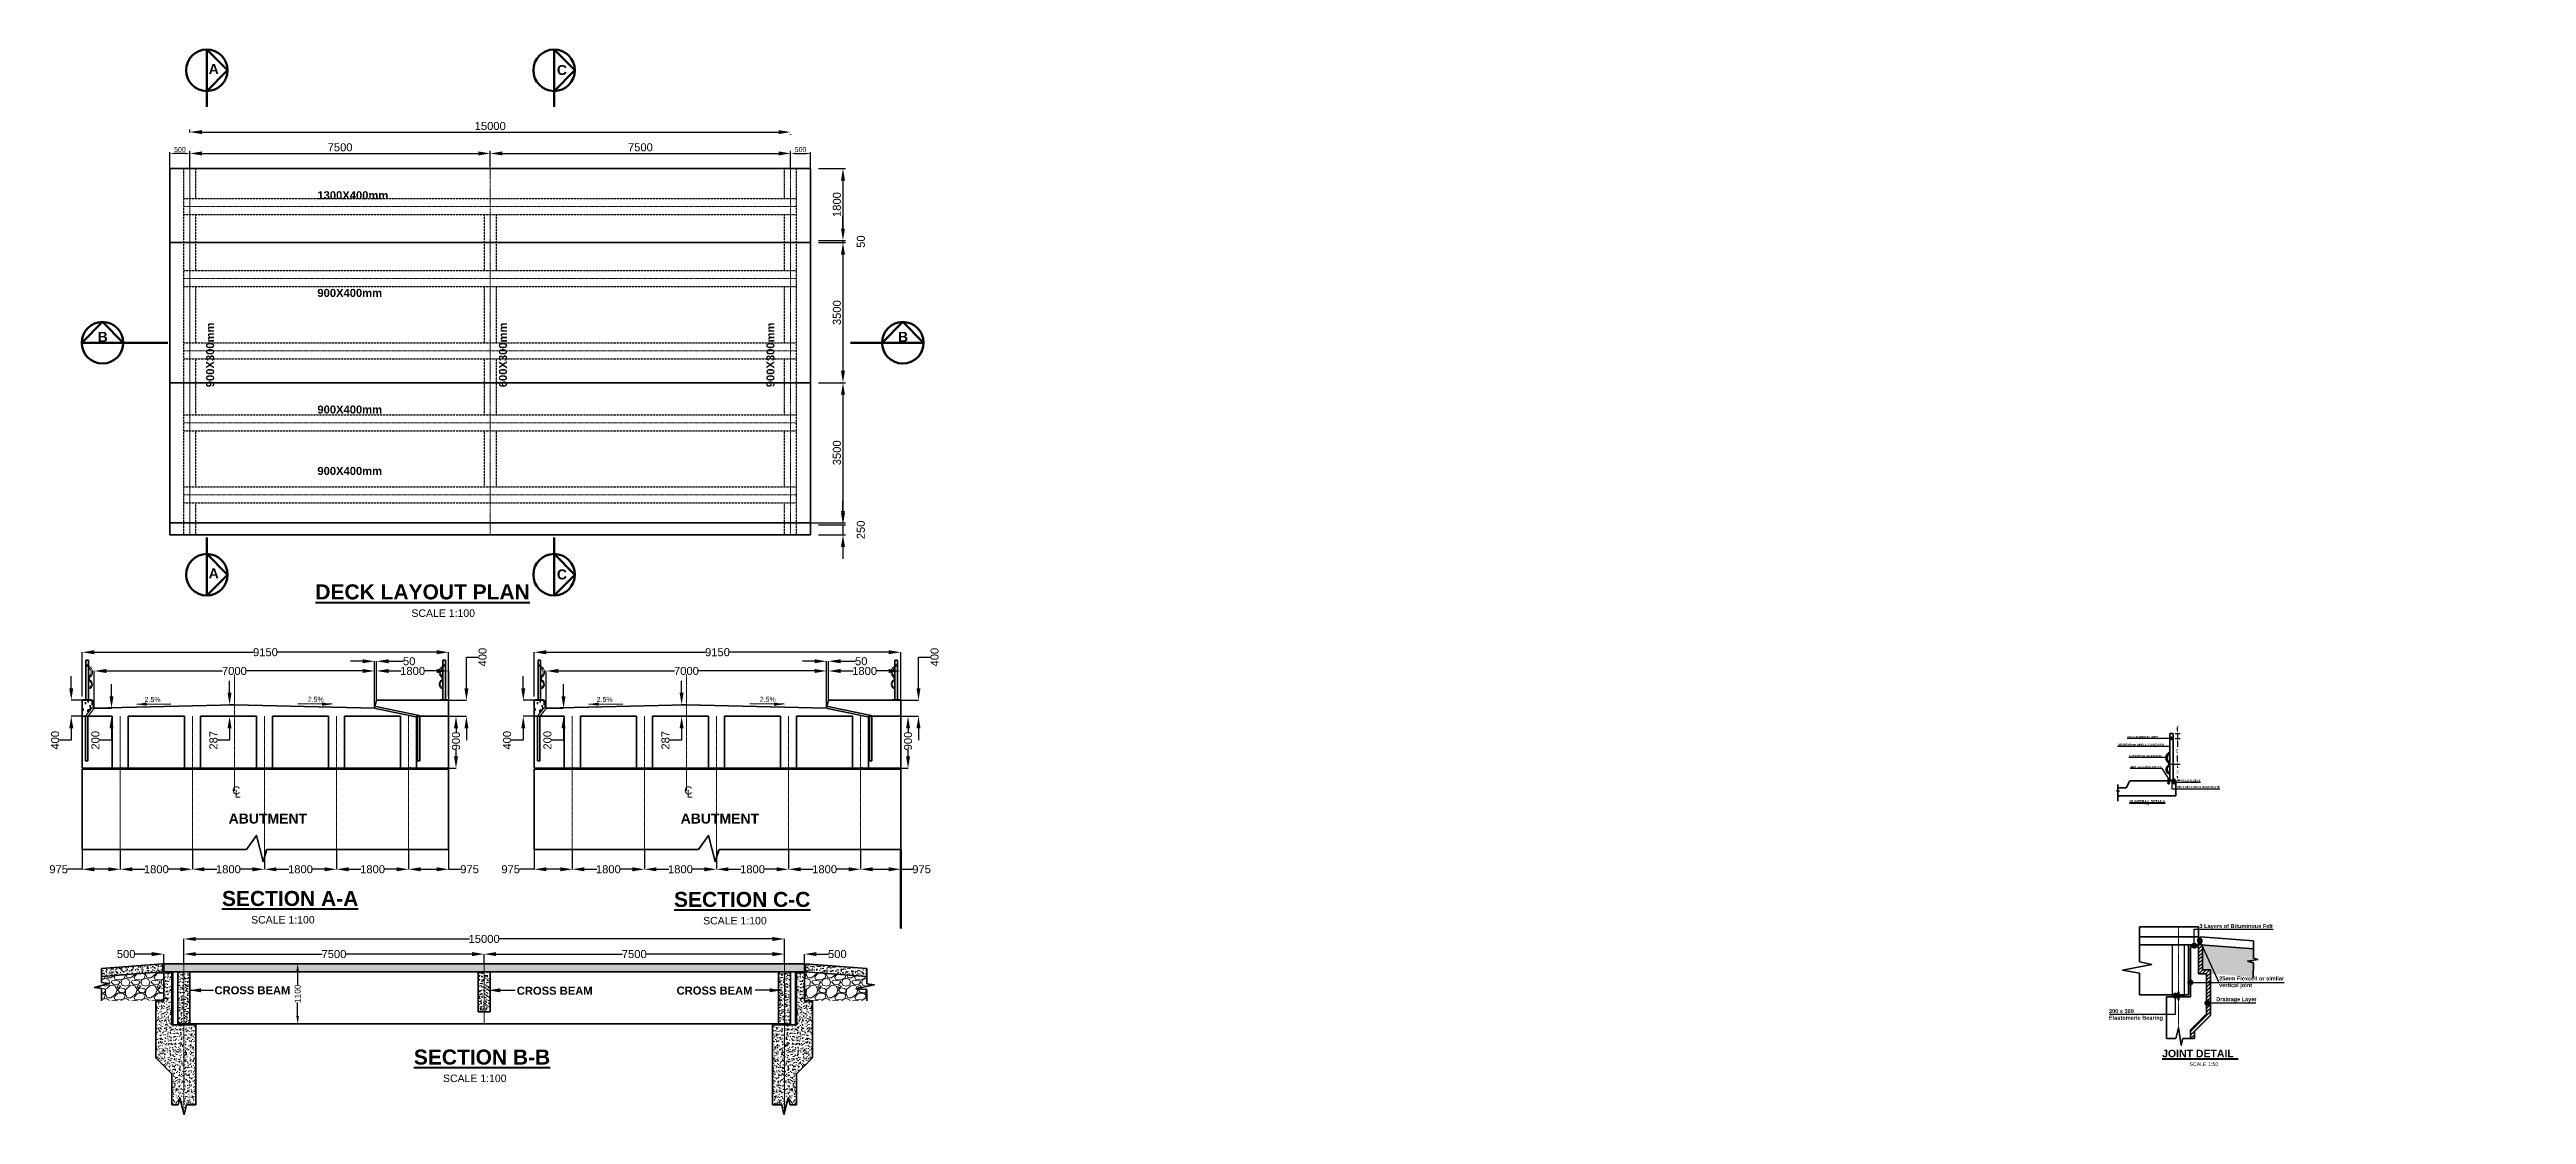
# Model space of a CAD drawing. Header units: millimetres. Extents: x -1307360 to -9241, y 140559 to 432424.
# Drawn here: x -1272302 to -1210444, y 323148 to 349745 of the extents above; entities that cross this region are included whole.
import ezdxf

# ---------------------------------------------------------------- set-up
doc = ezdxf.new("R2010")
doc.units = ezdxf.units.MM
doc.header["$MEASUREMENT"] = 0
doc.linetypes.add('CENTER2', pattern=[1.125, 0.75, -0.125, 0.125, -0.125])
doc.linetypes.add('DASHED2', pattern=[0.375, 0.25, -0.125])
for name, color, linetype, lineweight in [('BORDER', 3, 'Continuous', 60), ('centreline', 4, 'CENTER2', 15), ('dimension', 252, 'Continuous', 20), ('hatch', 9, 'Continuous', 18), ('hidden', 5, 'DASHED2', 30), ('lettering', 120, 'Continuous', 25), ('outline', 3, 'Continuous', 35), ('reinforcement', 6, 'Continuous', 50), ('titles', 2, 'Continuous', 40)]:
    doc.layers.add(name, color=color, linetype=linetype, lineweight=lineweight)
doc.styles.add('ARIAL', font='arial.ttf')
doc.dimstyles.new('Dimstyle_100', dxfattribs={"dimtxt": 250, "dimasz": 250, "dimexe": 66, "dimexo": 50, "dimgap": 50, "dimtad": 1, "dimdec": 0, "dimzin": 0, "dimdsep": 46, "dimtxsty": 'ARIAL', "dimcen": 0.09, "dimclrd": 256, "dimclre": 256, "dimclrt": 1, "dimadec": 0, "dimazin": 0, "dimtfac": 1, "dimtdec": 0, "dimtmove": 2, "dimatfit": 3, "dimfxl": 1, "dimtolj": 1, "dimtzin": 0, "dimarcsym": 0})
doc.dimstyles.new('Dimstyle_50', dxfattribs={"dimtxt": 125, "dimasz": 125, "dimexe": 33, "dimexo": 25, "dimgap": 33, "dimtad": 1, "dimdec": 0, "dimzin": 0, "dimdsep": 46, "dimtxsty": 'ARIAL', "dimcen": 0.09, "dimclrd": 256, "dimclrt": 1, "dimadec": 0, "dimazin": 0, "dimtfac": 1, "dimtdec": 0, "dimtmove": 2, "dimatfit": 3, "dimldrblk": 'DOT', "dimfxl": 33, "dimtolj": 1, "dimtzin": 0, "dimarcsym": 0})
doc.dimstyles.get("Standard").update_dxf_attribs({"dimtxt": 0.18, "dimasz": 0.18, "dimexe": 0.18, "dimexo": 0.0625, "dimgap": 0.09, "dimtad": 0, "dimtih": 1, "dimtoh": 1, "dimdec": 4, "dimzin": 0, "dimdsep": 46, "dimtxsty": 'Standard', "dimcen": 0.09, "dimadec": 0, "dimazin": 0, "dimtfac": 1, "dimtdec": 4, "dimtofl": 0, "dimtmove": 0, "dimatfit": 3, "dimfxl": 1, "dimtolj": 1, "dimtzin": 0, "dimarcsym": 0})
pattern_1 = [(50, (-941410.2, 3446.9), (179.315046, -15.688034), [18.75, -206.25]), (355, (-941410.2, 3446.9), (-34.68783, 188.04803), [15, -165]), (100.4514, (-941395.25, 3445.59), (144.627345, 172.359886), [15.93505, -175.28553]), (46.1842, (-941410.2, 3496.9), (266.81026, -41.37975), [28.125, -309.375]), (96.6356, (-941387.96, 3493.45), (233.66568, 243.52947), [23.90257, -262.92825]), (351.1842, (-941410.2, 3496.9), (233.66549, 243.52965), [22.5, -247.5]), (21, (-941385.2, 3484.4), (149.226763, -100.654723), [18.75, -206.25]), (326, (-941385.2, 3484.4), (60.82883, 181.28751), [15, -165]), (71.4514, (-941372.76, 3476.01), (210.05566, 80.632624), [15.93505, -175.28553]), (37.5, (-941410.196, 3446.897), (3.039964, 83.2234635), [0, -163, 0, -167.5, 0, -165.625]), (7.5, (-941410.2, 3446.9), (65.767384, 98.602928), [0, -95.5, 0, -159.25, 0, -63.125]), (327.5, (-941465.946, 3446.9), (133.455609, -5.638718), [0, -62.5, 0, -195, 0, -258.75]), (317.5, (-941490.95, 3446.9), (145.796542, 25.026246), [0, -81.25, 0, -129.5, 0, -183.75])]
pattern_2 = [(50, (-921410.2, 3446.9), (179.315046, -15.688034), [18.75, -206.25]), (355, (-921410.2, 3446.9), (-34.68783, 188.04803), [15, -165]), (100.4514, (-921395.25, 3445.59), (144.627345, 172.359886), [15.93505, -175.28553]), (46.1842, (-921410.2, 3496.9), (266.81026, -41.37975), [28.125, -309.375]), (96.6356, (-921387.96, 3493.45), (233.66568, 243.52947), [23.90257, -262.92825]), (351.1842, (-921410.2, 3496.9), (233.66549, 243.52965), [22.5, -247.5]), (21, (-921385.2, 3484.4), (149.226763, -100.654723), [18.75, -206.25]), (326, (-921385.2, 3484.4), (60.82883, 181.28751), [15, -165]), (71.4514, (-921372.76, 3476.01), (210.05566, 80.632624), [15.93505, -175.28553]), (37.5, (-921410.196, 3446.897), (3.039964, 83.2234635), [0, -163, 0, -167.5, 0, -165.625]), (7.5, (-921410.2, 3446.9), (65.767384, 98.602928), [0, -95.5, 0, -159.25, 0, -63.125]), (327.5, (-921465.946, 3446.9), (133.455609, -5.638718), [0, -62.5, 0, -195, 0, -258.75]), (317.5, (-921490.95, 3446.9), (145.796542, 25.026246), [0, -81.25, 0, -129.5, 0, -183.75])]
pattern_3 = [(50, (-931410.2, 3446.83), (179.315046, -15.688034), [18.75, -206.25]), (355, (-931410.2, 3446.83), (-34.68783, 188.04803), [15, -165]), (100.4514, (-931395.25, 3445.53), (144.627345, 172.359886), [15.93505, -175.28553]), (46.1842, (-931410.2, 3496.83), (266.81026, -41.37975), [28.125, -309.375]), (96.6356, (-931387.96, 3493.39), (233.66568, 243.52947), [23.90257, -262.92825]), (351.1842, (-931410.2, 3496.83), (233.66549, 243.52965), [22.5, -247.5]), (21, (-931385.2, 3484.33), (149.226763, -100.654723), [18.75, -206.25]), (326, (-931385.2, 3484.33), (60.82883, 181.28751), [15, -165]), (71.4514, (-931372.76, 3475.95), (210.05566, 80.632624), [15.93505, -175.28553]), (37.5, (-931410.196, 3446.834), (3.039964, 83.2234635), [0, -163, 0, -167.5, 0, -165.625]), (7.5, (-931410.2, 3446.83), (65.767384, 98.602928), [0, -95.5, 0, -159.25, 0, -63.125]), (327.5, (-931465.946, 3446.834), (133.455609, -5.638718), [0, -62.5, 0, -195, 0, -258.75]), (317.5, (-931490.95, 3446.83), (145.796542, 25.026246), [0, -81.25, 0, -129.5, 0, -183.75])]

msp = doc.modelspace()

# ---------------------------------------------------------------- texts
at = {"layer": 'lettering', "style": 'ARIAL'}
for s, insert, char_height, width, attachment_point in [('{\\fArial|b1|i0|c0|p34;A}', (-1268327.7, 349384.5), 250, 935.828, 1), ('{\\fArial|b1|i0|c0|p34;C}', (-1259631.6, 349358.3), 250, 926.5, 1), ('{\\fArial|b1|i0|c0|p34;1300X400mm}', (-1265612.6, 346205.8), 200, 1892.503, 1), ('{\\fArial|b1|i0|c0|p34;900X400mm}', (-1265612.6, 343766.3), 200, 1847.376, 1), ('{\\fArial|b1|i0|c0|p34;B}', (-1270847.3, 342694.3), 250, 895.797, 3), ('{\\fArial|b1|i0|c0|p34;B}', (-1250860.4, 342694.3), 250, 895.797, 3), ('{\\fArial|b1|i0|c0|p34;900X400mm}', (-1265612.6, 340854), 200, 1915.066, 1), ('{\\fArial|b1|i0|c0|p34;900X400mm}', (-1265612.6, 339320.8), 200, 1960.19, 1), ('{\\fArial|b1|i0|c0|p34;A}', (-1268327.7, 336787.1), 250, 916.487, 1), ('{\\fArial|b1|i0|c0|p34;C}', (-1259631.6, 336761), 250, 1233.966, 1), ('2.5%', (-1269927.5, 333575.2), 125, 817.272, 1), ('2.5%', (-1265853.4, 333579.2), 125, 817.272, 1), ('2.5%', (-1258638.7, 333575.2), 125, 817.272, 1), ('2.5%', (-1254564.6, 333579.2), 125, 817.272, 1), ('{\\fArial|b1|i0|c0|p34;100X80X8mm ANGLE STANCHION}', (-1220641.5, 332412.8), 50, 1183.667, 1), ('{\\fArial|b1|i0|c0|p34;50mm HANDRAIL PIPE}', (-1220410.4, 332601.9), 50, 923.898, 1), ('{\\fArial|b1|i0|c0|p34;FLEXIBEAM GUARDRAIL}', (-1220365.6, 332126.2), 50, 923.898, 1), ('{\\fArial|b1|i0|c0|p34;4NO. mm HSFG BOLTS}', (-1220334.6, 331848), 50, 923.898, 1), ('C', (-1267740.3, 331340.3), 200, 817.272, 1), ('L', (-1267680.7, 331263.9), 200, 933.7, 1), ('C', (-1256451.6, 331340.3), 200, 817.272, 1), ('L', (-1256391.9, 331263.9), 200, 933.7, 1), ('{\\fArial|b1|i0|c0|p34;250 X 250 X 20mm BASE PLATE}', (-1219169.8, 331351.9), 50, 1074.388, 1), ('{\\fArial|b1|i0|c0|p34;50 I.D SLEEVE}', (-1219064, 331511.4), 50, 923.898, 1), ('{\\fArial|b1|i0|c0|p34;ABUTMENT}', (-1267829.3, 330662.9), 250, 2252.04, 1), ('{\\fArial|b1|i0|c0|p34;ABUTMENT}', (-1256540.5, 330662.9), 250, 2252.04, 1), ('{\\fArial|b1|i0|c0|p34;3 Layers of Bituminous Felt}', (-1218611.3, 327902.5, -8.3), 100, 2478.785, 1), ('{\\fArial|b1|i0|c0|p34;CROSS BEAM}', (-1268181.9, 326349.2), 200, 2178.063, 1), ('{\\fArial|b1|i0|c0|p34;CROSS BEAM}', (-1260632.7, 326338), 200, 2079.756, 1), ('{\\fArial|b1|i0|c0|p34;CROSS BEAM}', (-1256641.6, 326342.9), 200, 2032.859, 1), ('{\\fArial|b1|i0|c0|p34;Drainage Layer}', (-1218193.9, 326075.9, -6.5), 100, 1074.288, 1), ('{\\fArial|b1|i0|c0|p34;25mm Flexcell or similar vertical joint}', (-1218119.1, 326594.2, -6.5), 100, 1891.362, 1), ('{\\fArial|b1|i0|c0|p34;300 x 300 \\PElastomeric Bearing}', (-1220871.2, 325778.2, -6.5), 100, 1482.555, 1)]:
    msp.add_mtext(s, dxfattribs=dict(at, insert=insert, char_height=char_height, width=width, attachment_point=attachment_point))
at = {"layer": 'lettering', "char_height": 200, "attachment_point": 1, "rotation": 90, "style": 'ARIAL'}
for s, insert, width in [('{\\fArial|b1|i0|c0|p34;900X300mm}', (-1268391.4, 341310.9), 1792.126), ('{\\fArial|b1|i0|c0|p34;600X300mm}', (-1261079, 341310.9), 1893.686), ('{\\fArial|b1|i0|c0|p34;900X300mm}', (-1254398.1, 341310.9), 1787.705)]:
    msp.add_mtext(s, dxfattribs=dict(at, insert=insert, width=width))
at = {"layer": 'titles', "style": 'ARIAL'}
for s, insert, char_height, width, attachment_point in [('{\\fArial|b1|i0|c0|p34;\\H1.25x;\\L\\C1;DECK LAYOUT PLAN\\l\\P\\fArial|b0|i0|c0|p34;\\H0.5x;^I^ISCALE 1:100}', (-1265663.7, 336387.3), 300, 6195.815, 1), ('{\\fArial|b1|i0|c0|p34;\\H1.25x;\\L\\C1;GUARDRAIL DETAILS\\l\\P\\H0.5x;NTS}', (-1219913, 330933.6), 48.048, 899.107, 5), ('{\\fArial|b1|i0|c0|p34;\\H1.25x;\\L\\C1;SECTION A-A\\l\\P\\fArial|b0|i0|c0|p34;\\H0.5x;          SCALE 1:100}', (-1267995, 328729.8), 300, 7358.262, 1), ('{\\fArial|b1|i0|c0|p34;\\H1.25x;\\L\\C1;SECTION C-C\\l\\P\\fArial|b0|i0|c0|p34;\\H0.5x;          SCALE 1:100}', (-1256706.3, 328706.6), 300, 7358.262, 1), ('{\\fArial|b1|i0|c0|p34;\\H1.25x;\\L\\C1;SECTION B-B\\l\\P\\fArial|b0|i0|c0|p34;\\H0.5x;          SCALE 1:100}', (-1263203.6, 324769.1), 300, 4816.584, 1), ('{\\fArial|b1|i0|c0|p34;\\H1.25x;\\L\\C1;JOINT DETAIL\\fArial|b0|i0|c0|p34;\\H0.5x;\\l          SCALE 1:50}', (-1218593.1, 324560.2), 150, 1958.168, 5)]:
    msp.add_mtext(s, dxfattribs=dict(at, insert=insert, char_height=char_height, width=width, attachment_point=attachment_point))

# ---------------------------------------------------------------- blocks, each defined once
blk = doc.blocks.new('*D60')
at = {"layer": 'Defpoints', "color": 0, "transparency": 16777216}
for p in [(-1253796, 347683), (-1253796, 347683), (-1268796, 347620)]:
    blk.add_point(p, dxfattribs=at)
at = {"layer": 'dimension', "lineweight": -2, "transparency": 16777216}
for p, q in [((-1268796, 347670), (-1268796, 347749)), ((-1268496, 347683), (-1254096, 347683)), ((-1253796, 347633), (-1253796, 347617))]:
    blk.add_line(p, q, dxfattribs=at)
at = {"layer": 'dimension', "transparency": 16777216}
for points in [[(-1268496, 347733), (-1268496, 347633), (-1268796, 347683)], [(-1254096, 347733), (-1254096, 347633), (-1253796, 347683)]]:
    blk.add_solid(points, dxfattribs=at)
at = {"layer": 'dimension', "color": 1, "transparency": 16777216, "insert": (-1261296, 347835), "char_height": 200, "attachment_point": 5, "style": 'ARIAL'}
blk.add_mtext('\\A1;15000', dxfattribs=at)
blk = doc.blocks.new('*D61')
at = {"layer": 'Defpoints', "color": 0, "transparency": 16777216}
for p in [(-1253146, 346773), (-1253146, 344973), (-1252487, 344973)]:
    blk.add_point(p, dxfattribs=at)
at = {"layer": 'dimension', "lineweight": -2, "transparency": 16777216}
for p, q in [((-1253096, 346773), (-1252421, 346773)), ((-1252487, 346473), (-1252487, 345273)), ((-1253096, 344973), (-1252421, 344973))]:
    blk.add_line(p, q, dxfattribs=at)
at = {"layer": 'dimension', "transparency": 16777216}
for points in [[(-1252537, 346473), (-1252437, 346473), (-1252487, 346773)], [(-1252537, 345273), (-1252437, 345273), (-1252487, 344973)]]:
    blk.add_solid(points, dxfattribs=at)
at = {"layer": 'dimension', "color": 1, "transparency": 16777216, "insert": (-1252639, 345873), "char_height": 200, "attachment_point": 5, "rotation": 90, "style": 'ARIAL'}
blk.add_mtext('\\A1;1800', dxfattribs=at)
blk = doc.blocks.new('*D62')
at = {"layer": 'Defpoints', "color": 0, "transparency": 16777216}
for p in [(-1253146, 344973), (-1253146, 344923), (-1252487, 344923)]:
    blk.add_point(p, dxfattribs=at)
at = {"layer": 'dimension', "lineweight": -2, "transparency": 16777216}
for p, q in [((-1252487, 345273), (-1252487, 345573)), ((-1253096, 344973), (-1252421, 344973)), ((-1253096, 344923), (-1252421, 344923)), ((-1252487, 344973), (-1252487, 344923)), ((-1252487, 344623), (-1252487, 344323))]:
    blk.add_line(p, q, dxfattribs=at)
at = {"layer": 'dimension', "transparency": 16777216}
for points in [[(-1252537, 345273), (-1252437, 345273), (-1252487, 344973)], [(-1252537, 344623), (-1252437, 344623), (-1252487, 344923)]]:
    blk.add_solid(points, dxfattribs=at)
at = {"layer": 'dimension', "color": 1, "transparency": 16777216, "insert": (-1252040, 344948), "char_height": 200, "attachment_point": 5, "rotation": 90, "style": 'ARIAL'}
blk.add_mtext('\\A1;50', dxfattribs=at)
blk = doc.blocks.new('*D129')
at = {"layer": 'Defpoints', "color": 0, "transparency": 16777216}
for p in [(-1253146, 341423), (-1253446, 337923), (-1252487, 337923)]:
    blk.add_point(p, dxfattribs=at)
at = {"layer": 'dimension', "lineweight": -2, "transparency": 16777216}
for p, q in [((-1253096, 341423), (-1252421, 341423)), ((-1252487, 341123), (-1252487, 338223)), ((-1253396, 337923), (-1252421, 337923))]:
    blk.add_line(p, q, dxfattribs=at)
at = {"layer": 'dimension', "transparency": 16777216}
for points in [[(-1252537, 341123), (-1252437, 341123), (-1252487, 341423)], [(-1252537, 338223), (-1252437, 338223), (-1252487, 337923)]]:
    blk.add_solid(points, dxfattribs=at)
at = {"layer": 'dimension', "color": 1, "transparency": 16777216, "insert": (-1252639, 339673), "char_height": 200, "attachment_point": 5, "rotation": 90, "style": 'ARIAL'}
blk.add_mtext('\\A1;3500', dxfattribs=at)
blk = doc.blocks.new('*D63')
at = {"layer": 'Defpoints', "color": 0, "transparency": 16777216}
for p in [(-1253146, 337873), (-1253146, 337623), (-1252487, 337623)]:
    blk.add_point(p, dxfattribs=at)
at = {"layer": 'dimension', "lineweight": -2, "transparency": 16777216}
for p, q in [((-1252487, 338173), (-1252487, 338473)), ((-1253096, 337873), (-1252421, 337873)), ((-1252487, 337873), (-1252487, 337623)), ((-1253096, 337623), (-1252421, 337623)), ((-1252487, 337323), (-1252487, 337023))]:
    blk.add_line(p, q, dxfattribs=at)
at = {"layer": 'dimension', "transparency": 16777216}
for points in [[(-1252537, 338173), (-1252437, 338173), (-1252487, 337873)], [(-1252537, 337323), (-1252437, 337323), (-1252487, 337623)]]:
    blk.add_solid(points, dxfattribs=at)
at = {"layer": 'dimension', "color": 1, "transparency": 16777216, "insert": (-1252040, 337748), "char_height": 200, "attachment_point": 5, "rotation": 90, "style": 'ARIAL'}
blk.add_mtext('\\A1;250', dxfattribs=at)
blk = doc.blocks.new('*D64')
at = {"layer": 'Defpoints', "color": 0, "transparency": 16777216}
for p in [(-1271485, 334692), (-1271485, 333583), (-1262335, 333583)]:
    blk.add_point(p, dxfattribs=at)
at = {"layer": 'dimension', "color": 0, "lineweight": -2, "transparency": 16777216}
for p, q in [((-1271485, 333583), (-1271485, 334692)), ((-1271185, 334692), (-1267208, 334692)), ((-1262635, 334692), (-1266611, 334692)), ((-1262335, 333583), (-1262335, 334692))]:
    blk.add_line(p, q, dxfattribs=at)
at = {"layer": 'dimension', "color": 0, "transparency": 16777216}
for points in [[(-1271185, 334742), (-1271185, 334642), (-1271485, 334692)], [(-1262635, 334742), (-1262635, 334642), (-1262335, 334692)]]:
    blk.add_solid(points, dxfattribs=at)
at = {"layer": 'dimension', "color": 1, "transparency": 16777216, "insert": (-1266910, 334692), "char_height": 200, "attachment_point": 5, "style": 'ARIAL'}
blk.add_mtext('\\A1;9150', dxfattribs=at)
blk = doc.blocks.new('*D65')
at = {"layer": 'Defpoints', "color": 0, "transparency": 16777216}
for p in [(-1271485, 329768), (-1270535, 329768), (-1270535, 329271)]:
    blk.add_point(p, dxfattribs=at)
at = {"layer": 'dimension', "color": 0, "lineweight": -2, "transparency": 16777216}
for p, q in [((-1271485, 329768), (-1271485, 329270)), ((-1270535, 329768), (-1270535, 329270)), ((-1271485, 329271), (-1271853, 329271)), ((-1270835, 329271), (-1271185, 329271))]:
    blk.add_line(p, q, dxfattribs=at)
at = {"layer": 'dimension', "color": 0, "transparency": 16777216}
for points in [[(-1271185, 329321), (-1271185, 329221), (-1271485, 329271)], [(-1270835, 329321), (-1270835, 329221), (-1270535, 329271)]]:
    blk.add_solid(points, dxfattribs=at)
at = {"layer": 'dimension', "color": 1, "transparency": 16777216, "insert": (-1272075, 329271), "char_height": 200, "attachment_point": 5, "style": 'ARIAL'}
blk.add_mtext('\\A1;975', dxfattribs=at)
blk = doc.blocks.new('*D66')
at = {"layer": 'Defpoints', "color": 0, "transparency": 16777216}
for p in [(-1270535, 329768), (-1268735, 329768), (-1268735, 329271)]:
    blk.add_point(p, dxfattribs=at)
at = {"layer": 'dimension', "color": 0, "lineweight": -2, "transparency": 16777216}
for p, q in [((-1270535, 329768), (-1270535, 329271)), ((-1268735, 329768), (-1268735, 329271)), ((-1270235, 329271), (-1269924, 329271)), ((-1269035, 329271), (-1269346, 329271))]:
    blk.add_line(p, q, dxfattribs=at)
at = {"layer": 'dimension', "color": 0, "transparency": 16777216}
for points in [[(-1270235, 329321), (-1270235, 329221), (-1270535, 329271)], [(-1269035, 329321), (-1269035, 329221), (-1268735, 329271)]]:
    blk.add_solid(points, dxfattribs=at)
at = {"layer": 'dimension', "color": 1, "transparency": 16777216, "insert": (-1269635, 329271), "char_height": 200, "attachment_point": 5, "style": 'ARIAL'}
blk.add_mtext('\\A1;1800', dxfattribs=at)
blk = doc.blocks.new('*D67')
at = {"layer": 'Defpoints', "color": 0, "transparency": 16777216}
for p in [(-1268735, 329768), (-1266935, 329768), (-1266935, 329271)]:
    blk.add_point(p, dxfattribs=at)
at = {"layer": 'dimension', "color": 0, "lineweight": -2, "transparency": 16777216}
for p, q in [((-1268735, 329768), (-1268735, 329271)), ((-1266935, 329768), (-1266935, 329271)), ((-1268435, 329271), (-1268124, 329271)), ((-1267235, 329271), (-1267546, 329271))]:
    blk.add_line(p, q, dxfattribs=at)
at = {"layer": 'dimension', "color": 0, "transparency": 16777216}
for points in [[(-1268435, 329321), (-1268435, 329221), (-1268735, 329271)], [(-1267235, 329321), (-1267235, 329221), (-1266935, 329271)]]:
    blk.add_solid(points, dxfattribs=at)
at = {"layer": 'dimension', "color": 1, "transparency": 16777216, "insert": (-1267835, 329271), "char_height": 200, "attachment_point": 5, "style": 'ARIAL'}
blk.add_mtext('\\A1;1800', dxfattribs=at)
blk = doc.blocks.new('*D68')
at = {"layer": 'Defpoints', "color": 0, "transparency": 16777216}
for p in [(-1266935, 329768), (-1265135, 329768), (-1265135, 329271)]:
    blk.add_point(p, dxfattribs=at)
at = {"layer": 'dimension', "color": 0, "lineweight": -2, "transparency": 16777216}
for p, q in [((-1266935, 329768), (-1266935, 329271)), ((-1265135, 329768), (-1265135, 329271)), ((-1266635, 329271), (-1266324, 329271)), ((-1265435, 329271), (-1265746, 329271))]:
    blk.add_line(p, q, dxfattribs=at)
at = {"layer": 'dimension', "color": 0, "transparency": 16777216}
for points in [[(-1266635, 329321), (-1266635, 329221), (-1266935, 329271)], [(-1265435, 329321), (-1265435, 329221), (-1265135, 329271)]]:
    blk.add_solid(points, dxfattribs=at)
at = {"layer": 'dimension', "color": 1, "transparency": 16777216, "insert": (-1266035, 329271), "char_height": 200, "attachment_point": 5, "style": 'ARIAL'}
blk.add_mtext('\\A1;1800', dxfattribs=at)
blk = doc.blocks.new('*D69')
at = {"layer": 'Defpoints', "color": 0, "transparency": 16777216}
for p in [(-1263335, 329768), (-1262335, 329768), (-1262335, 329271)]:
    blk.add_point(p, dxfattribs=at)
at = {"layer": 'dimension', "color": 0, "lineweight": -2, "transparency": 16777216}
for p, q in [((-1263335, 329768), (-1263335, 329271)), ((-1262335, 329768), (-1262335, 329271)), ((-1263035, 329271), (-1262635, 329271)), ((-1262335, 329271), (-1262035, 329271))]:
    blk.add_line(p, q, dxfattribs=at)
at = {"layer": 'dimension', "color": 0, "transparency": 16777216}
for points in [[(-1263035, 329321), (-1263035, 329221), (-1263335, 329271)], [(-1262635, 329321), (-1262635, 329221), (-1262335, 329271)]]:
    blk.add_solid(points, dxfattribs=at)
at = {"layer": 'dimension', "color": 1, "transparency": 16777216, "insert": (-1261813, 329271), "char_height": 200, "attachment_point": 5, "style": 'ARIAL'}
blk.add_mtext('\\A1;975', dxfattribs=at)
blk = doc.blocks.new('*D131')
at = {"layer": 'Defpoints', "color": 0, "transparency": 16777216}
for p in [(-1262335, 333493), (-1262360, 333093), (-1261890, 333093)]:
    blk.add_point(p, dxfattribs=at)
at = {"layer": 'dimension', "color": 0, "lineweight": -2, "transparency": 16777216}
for p, q in [((-1261890, 333793), (-1261890, 334570)), ((-1261890, 334570), (-1261590, 334570)), ((-1262335, 333493), (-1261890, 333493)), ((-1262360, 333093), (-1261890, 333093)), ((-1261890, 332793), (-1261890, 332493))]:
    blk.add_line(p, q, dxfattribs=at)
at = {"layer": 'dimension', "color": 0, "transparency": 16777216}
for points in [[(-1261940, 333793), (-1261840, 333793), (-1261890, 333493)], [(-1261940, 332793), (-1261840, 332793), (-1261890, 333093)]]:
    blk.add_solid(points, dxfattribs=at)
at = {"layer": 'dimension', "color": 0, "transparency": 16777216, "insert": (-1261488, 334570), "char_height": 200, "attachment_point": 5, "rotation": 90, "style": 'ARIAL'}
blk.add_mtext('\\A1;400', dxfattribs=at)
blk = doc.blocks.new('*D132')
at = {"layer": 'Defpoints', "color": 0, "transparency": 16777216}
for p in [(-1262360, 333093), (-1262328, 331793), (-1262151, 331793)]:
    blk.add_point(p, dxfattribs=at)
at = {"layer": 'dimension', "color": 0, "lineweight": -2, "transparency": 16777216}
for p, q in [((-1262360, 333093), (-1262150, 333093)), ((-1262151, 332793), (-1262151, 332695)), ((-1262151, 332093), (-1262151, 332253)), ((-1262328, 331793), (-1262150, 331793))]:
    blk.add_line(p, q, dxfattribs=at)
at = {"layer": 'dimension', "color": 0, "transparency": 16777216}
for points in [[(-1262201, 332793), (-1262101, 332793), (-1262151, 333093)], [(-1262201, 332093), (-1262101, 332093), (-1262151, 331793)]]:
    blk.add_solid(points, dxfattribs=at)
at = {"layer": 'dimension', "color": 0, "transparency": 16777216, "insert": (-1262151, 332474), "char_height": 200, "attachment_point": 5, "rotation": 90, "style": 'ARIAL'}
blk.add_mtext('\\A1;900', dxfattribs=at)
blk = doc.blocks.new('*D133')
at = {"layer": 'Defpoints', "color": 0, "transparency": 16777216}
for p in [(-1271485, 333493), (-1271760, 333093), (-1271455, 333093)]:
    blk.add_point(p, dxfattribs=at)
at = {"layer": 'dimension', "color": 0, "lineweight": -2, "transparency": 16777216}
for p, q in [((-1271760, 333793), (-1271760, 334093)), ((-1271485, 333493), (-1271760, 333493)), ((-1271455, 333093), (-1271760, 333093)), ((-1271760, 332493), (-1272060, 332493)), ((-1271760, 332793), (-1271760, 332493))]:
    blk.add_line(p, q, dxfattribs=at)
at = {"layer": 'dimension', "color": 0, "transparency": 16777216}
for points in [[(-1271810, 333793), (-1271710, 333793), (-1271760, 333493)], [(-1271810, 332793), (-1271710, 332793), (-1271760, 333093)]]:
    blk.add_solid(points, dxfattribs=at)
at = {"layer": 'dimension', "color": 0, "transparency": 16777216, "insert": (-1272162, 332493), "char_height": 200, "attachment_point": 5, "rotation": 90, "style": 'ARIAL'}
blk.add_mtext('\\A1;400', dxfattribs=at)
blk = doc.blocks.new('*D71')
at = {"layer": 'Defpoints', "color": 0, "transparency": 16777216}
for p in [(-1264185, 334224), (-1271185, 333293), (-1264185, 333293)]:
    blk.add_point(p, dxfattribs=at)
at = {"layer": 'dimension', "color": 0, "lineweight": -2, "transparency": 16777216}
for p, q in [((-1271185, 333294), (-1271185, 334224)), ((-1270885, 334224), (-1267982, 334224)), ((-1264485, 334224), (-1267387, 334224)), ((-1264185, 333294), (-1264185, 334224))]:
    blk.add_line(p, q, dxfattribs=at)
at = {"layer": 'dimension', "color": 0, "transparency": 16777216}
for points in [[(-1270885, 334274), (-1270885, 334174), (-1271185, 334224)], [(-1264485, 334274), (-1264485, 334174), (-1264185, 334224)]]:
    blk.add_solid(points, dxfattribs=at)
at = {"layer": 'dimension', "color": 1, "transparency": 16777216, "insert": (-1267685, 334224), "char_height": 200, "attachment_point": 5, "style": 'ARIAL'}
blk.add_mtext('\\A1;7000', dxfattribs=at)
blk = doc.blocks.new('*D134')
at = {"layer": 'Defpoints', "color": 0, "transparency": 16777216}
for p in [(-1264135, 334467), (-1264135, 333493), (-1264185, 333293)]:
    blk.add_point(p, dxfattribs=at)
at = {"layer": 'dimension', "color": 0, "lineweight": -2, "transparency": 16777216}
for p, q in [((-1264485, 334467), (-1264785, 334467)), ((-1264185, 333294), (-1264185, 334467)), ((-1264135, 333494), (-1264135, 334467)), ((-1263835, 334467), (-1263463, 334467))]:
    blk.add_line(p, q, dxfattribs=at)
at = {"layer": 'dimension', "color": 0, "transparency": 16777216}
for points in [[(-1264485, 334517), (-1264485, 334417), (-1264185, 334467)], [(-1263835, 334517), (-1263835, 334417), (-1264135, 334467)]]:
    blk.add_solid(points, dxfattribs=at)
at = {"layer": 'dimension', "color": 1, "transparency": 16777216, "insert": (-1263320, 334467), "char_height": 200, "attachment_point": 5, "style": 'ARIAL'}
blk.add_mtext('\\A1;50', dxfattribs=at)
blk = doc.blocks.new('*D135')
at = {"layer": 'Defpoints', "color": 0, "transparency": 16777216}
for p in [(-1262334, 334224), (-1264135, 333493), (-1262334, 333493)]:
    blk.add_point(p, dxfattribs=at)
at = {"layer": 'dimension', "color": 0, "lineweight": -2, "transparency": 16777216}
for p, q in [((-1264135, 333494), (-1264135, 334224)), ((-1263835, 334224), (-1263524, 334224)), ((-1262634, 334224), (-1262945, 334224)), ((-1262334, 333494), (-1262334, 334224))]:
    blk.add_line(p, q, dxfattribs=at)
at = {"layer": 'dimension', "color": 0, "transparency": 16777216}
for points in [[(-1263835, 334274), (-1263835, 334174), (-1264135, 334224)], [(-1262634, 334274), (-1262634, 334174), (-1262334, 334224)]]:
    blk.add_solid(points, dxfattribs=at)
at = {"layer": 'dimension', "color": 1, "transparency": 16777216, "insert": (-1263235, 334224), "char_height": 200, "attachment_point": 5, "style": 'ARIAL'}
blk.add_mtext('\\A1;1800', dxfattribs=at)
blk = doc.blocks.new('*D94')
at = {"layer": 'Defpoints', "color": 0, "transparency": 16777216}
for p in [(-1219366, 331900), (-1219211, 331500), (-1219157, 331500)]:
    blk.add_point(p, dxfattribs=at)
at = {"layer": 'dimension', "lineweight": -2, "transparency": 16777216}
for p, q in [((-1219316, 331900), (-1219091, 331900)), ((-1219157, 331825), (-1219157, 331806)), ((-1219157, 331575), (-1219157, 331593)), ((-1219161, 331500), (-1219091, 331500))]:
    blk.add_line(p, q, dxfattribs=at)
at = {"layer": 'dimension', "transparency": 16777216}
for points in [[(-1219170, 331825), (-1219145, 331825), (-1219157, 331900)], [(-1219170, 331575), (-1219145, 331575), (-1219157, 331500)]]:
    blk.add_solid(points, dxfattribs=at)
at = {"layer": 'dimension', "color": 1, "transparency": 16777216, "insert": (-1219157, 331700), "char_height": 50, "attachment_point": 5, "rotation": 90, "style": 'ARIAL'}
blk.add_mtext('\\A1;450', dxfattribs=at)
blk = doc.blocks.new('*D95')
at = {"layer": 'Defpoints', "color": 0, "transparency": 16777216}
for p in [(-1219268, 332539), (-1219366, 331900), (-1219157, 331900)]:
    blk.add_point(p, dxfattribs=at)
at = {"layer": 'dimension', "lineweight": -2, "transparency": 16777216}
for p, q in [((-1219218, 332539), (-1219091, 332539)), ((-1219157, 332464), (-1219157, 332326)), ((-1219316, 331900), (-1219091, 331900)), ((-1219157, 331975), (-1219157, 332113))]:
    blk.add_line(p, q, dxfattribs=at)
at = {"layer": 'dimension', "transparency": 16777216}
for points in [[(-1219170, 332464), (-1219145, 332464), (-1219157, 332539)], [(-1219170, 331975), (-1219145, 331975), (-1219157, 331900)]]:
    blk.add_solid(points, dxfattribs=at)
at = {"layer": 'dimension', "color": 1, "transparency": 16777216, "insert": (-1219161, 332220), "char_height": 50, "attachment_point": 5, "rotation": 90, "style": 'ARIAL'}
blk.add_mtext('\\A1;475', dxfattribs=at)
blk = doc.blocks.new('*D148')
at = {"layer": 'Defpoints', "color": 0, "transparency": 16777216}
for p in [(-1219268, 332666), (-1219268, 332539), (-1219157, 332539)]:
    blk.add_point(p, dxfattribs=at)
at = {"layer": 'dimension', "lineweight": -2, "transparency": 16777216}
for p, q in [((-1219157, 332741), (-1219157, 332816)), ((-1219218, 332666), (-1219091, 332666)), ((-1219218, 332539), (-1219091, 332539)), ((-1219157, 332666), (-1219157, 332539)), ((-1219157, 332464), (-1219157, 332389))]:
    blk.add_line(p, q, dxfattribs=at)
at = {"layer": 'dimension', "transparency": 16777216}
for points in [[(-1219170, 332741), (-1219145, 332741), (-1219157, 332666)], [(-1219170, 332464), (-1219145, 332464), (-1219157, 332539)]]:
    blk.add_solid(points, dxfattribs=at)
at = {"layer": 'dimension', "color": 1, "transparency": 16777216, "insert": (-1219157, 332832), "char_height": 50, "attachment_point": 5, "rotation": 90, "style": 'ARIAL'}
blk.add_mtext('\\A1;75', dxfattribs=at)
blk = doc.blocks.new('*D155')
at = {"layer": 'Defpoints', "color": 0, "transparency": 16777216}
for p in [(-1268949, 326911), (-1261449, 327153), (-1261449, 326911)]:
    blk.add_point(p, dxfattribs=at)
at = {"layer": 'dimension', "color": 0, "lineweight": -2, "transparency": 16777216}
for p, q in [((-1268949, 326911), (-1268949, 327153)), ((-1268649, 327153), (-1265497, 327153)), ((-1261749, 327153), (-1264902, 327153)), ((-1261449, 326911), (-1261449, 327153))]:
    blk.add_line(p, q, dxfattribs=at)
at = {"layer": 'dimension', "color": 0, "transparency": 16777216}
for points in [[(-1268649, 327203), (-1268649, 327103), (-1268949, 327153)], [(-1261749, 327203), (-1261749, 327103), (-1261449, 327153)]]:
    blk.add_solid(points, dxfattribs=at)
at = {"layer": 'dimension', "color": 1, "transparency": 16777216, "insert": (-1265199, 327153), "char_height": 200, "attachment_point": 5, "style": 'ARIAL'}
blk.add_mtext('\\A1;7500', dxfattribs=at)
blk = doc.blocks.new('*D156')
at = {"layer": 'Defpoints', "color": 0, "transparency": 16777216}
for p in [(-1261449, 326911), (-1253949, 327153), (-1253949, 326911)]:
    blk.add_point(p, dxfattribs=at)
at = {"layer": 'dimension', "color": 0, "lineweight": -2, "transparency": 16777216}
for p, q in [((-1261449, 326911), (-1261449, 327153)), ((-1261149, 327153), (-1257997, 327153)), ((-1254249, 327153), (-1257402, 327153)), ((-1253949, 326911), (-1253949, 327153))]:
    blk.add_line(p, q, dxfattribs=at)
at = {"layer": 'dimension', "color": 0, "transparency": 16777216}
for points in [[(-1261149, 327203), (-1261149, 327103), (-1261449, 327153)], [(-1254249, 327203), (-1254249, 327103), (-1253949, 327153)]]:
    blk.add_solid(points, dxfattribs=at)
at = {"layer": 'dimension', "color": 1, "transparency": 16777216, "insert": (-1257699, 327153), "char_height": 200, "attachment_point": 5, "style": 'ARIAL'}
blk.add_mtext('\\A1;7500', dxfattribs=at)
blk = doc.blocks.new('*D157')
at = {"layer": 'Defpoints', "color": 0, "transparency": 16777216}
for p in [(-1253949, 326911), (-1253449, 327153), (-1253449, 326911)]:
    blk.add_point(p, dxfattribs=at)
at = {"layer": 'dimension', "color": 0, "lineweight": -2, "transparency": 16777216}
for p, q in [((-1254249, 327153), (-1254549, 327153)), ((-1253949, 326911), (-1253949, 327153)), ((-1253449, 326911), (-1253449, 327153)), ((-1253149, 327153), (-1252849, 327153))]:
    blk.add_line(p, q, dxfattribs=at)
at = {"layer": 'dimension', "color": 0, "transparency": 16777216}
for points in [[(-1254249, 327203), (-1254249, 327103), (-1253949, 327153)], [(-1253149, 327203), (-1253149, 327103), (-1253449, 327153)]]:
    blk.add_solid(points, dxfattribs=at)
at = {"layer": 'dimension', "color": 1, "transparency": 16777216, "insert": (-1252628, 327153), "char_height": 200, "attachment_point": 5, "style": 'ARIAL'}
blk.add_mtext('\\A1;500', dxfattribs=at)
blk = doc.blocks.new('*D158')
at = {"layer": 'Defpoints', "color": 0, "transparency": 16777216}
for p in [(-1269449, 327153), (-1269449, 326911), (-1268949, 326911)]:
    blk.add_point(p, dxfattribs=at)
at = {"layer": 'dimension', "color": 0, "lineweight": -2, "transparency": 16777216}
for p, q in [((-1269749, 327153), (-1270168, 327153)), ((-1269449, 326911), (-1269449, 327153)), ((-1268949, 326911), (-1268949, 327153)), ((-1268649, 327153), (-1268349, 327153))]:
    blk.add_line(p, q, dxfattribs=at)
at = {"layer": 'dimension', "color": 0, "transparency": 16777216}
for points in [[(-1269749, 327203), (-1269749, 327103), (-1269449, 327153)], [(-1268649, 327203), (-1268649, 327103), (-1268949, 327153)]]:
    blk.add_solid(points, dxfattribs=at)
at = {"layer": 'dimension', "color": 1, "transparency": 16777216, "insert": (-1270389, 327153), "char_height": 200, "attachment_point": 5, "style": 'ARIAL'}
blk.add_mtext('\\A1;500', dxfattribs=at)
blk = doc.blocks.new('*D100')
at = {"layer": 'Defpoints', "color": 0, "transparency": 16777216}
for p in [(-1266402, 326911), (-1266428, 325411), (-1266106, 325411)]:
    blk.add_point(p, dxfattribs=at)
at = {"layer": 'dimension', "color": 0, "lineweight": -2, "transparency": 16777216}
for p, q in [((-1266402, 326911), (-1266106, 326911)), ((-1266106, 326711), (-1266106, 326378)), ((-1266428, 325411), (-1266106, 325411)), ((-1266106, 325611), (-1266106, 325945))]:
    blk.add_line(p, q, dxfattribs=at)
at = {"layer": 'dimension', "color": 0, "transparency": 16777216}
for points in [[(-1266140, 326711), (-1266073, 326711), (-1266106, 326911)], [(-1266140, 325611), (-1266073, 325611), (-1266106, 325411)]]:
    blk.add_solid(points, dxfattribs=at)
at = {"layer": 'dimension', "color": 0, "transparency": 16777216, "insert": (-1266106, 326161), "char_height": 150, "attachment_point": 5, "rotation": 90, "style": 'ARIAL'}
blk.add_mtext('\\A1;1100', dxfattribs=at)
blk = doc.blocks.new('*D101')
at = {"layer": 'Defpoints', "color": 0, "transparency": 16777216}
for p in [(-1253949, 327531), (-1268949, 327153), (-1253949, 327153)]:
    blk.add_point(p, dxfattribs=at)
at = {"layer": 'dimension', "color": 0, "lineweight": -2, "transparency": 16777216}
for p, q in [((-1268949, 327153), (-1268949, 327531)), ((-1268649, 327531), (-1261816, 327531)), ((-1254249, 327531), (-1261082, 327531)), ((-1253949, 327153), (-1253949, 327531))]:
    blk.add_line(p, q, dxfattribs=at)
at = {"layer": 'dimension', "color": 0, "transparency": 16777216}
for points in [[(-1268649, 327581), (-1268649, 327481), (-1268949, 327531)], [(-1254249, 327581), (-1254249, 327481), (-1253949, 327531)]]:
    blk.add_solid(points, dxfattribs=at)
at = {"layer": 'dimension', "color": 1, "transparency": 16777216, "insert": (-1261449, 327531), "char_height": 200, "attachment_point": 5, "style": 'ARIAL'}
blk.add_mtext('\\A1;15000', dxfattribs=at)
blk = doc.blocks.new('*D104')
at = {"layer": 'Defpoints', "color": 0, "transparency": 16777216}
for p in [(-1261296, 347150), (-1268796, 346754), (-1261296, 346754)]:
    blk.add_point(p, dxfattribs=at)
at = {"layer": 'dimension', "lineweight": -2, "transparency": 16777216}
for p, q in [((-1268796, 346804), (-1268796, 347216)), ((-1268496, 347150), (-1261596, 347150)), ((-1261296, 346804), (-1261296, 347216))]:
    blk.add_line(p, q, dxfattribs=at)
at = {"layer": 'dimension', "transparency": 16777216}
for points in [[(-1268496, 347200), (-1268496, 347100), (-1268796, 347150)], [(-1261596, 347200), (-1261596, 347100), (-1261296, 347150)]]:
    blk.add_solid(points, dxfattribs=at)
at = {"layer": 'dimension', "color": 1, "transparency": 16777216, "insert": (-1265046, 347302), "char_height": 200, "attachment_point": 5, "style": 'ARIAL'}
blk.add_mtext('\\A1;7500', dxfattribs=at)
blk = doc.blocks.new('*D105')
at = {"layer": 'Defpoints', "color": 0, "transparency": 16777216}
for p in [(-1253796, 347150), (-1261296, 346754), (-1253796, 346754)]:
    blk.add_point(p, dxfattribs=at)
at = {"layer": 'dimension', "lineweight": -2, "transparency": 16777216}
for p, q in [((-1261296, 346804), (-1261296, 347216)), ((-1260996, 347150), (-1254096, 347150)), ((-1253796, 346804), (-1253796, 347216))]:
    blk.add_line(p, q, dxfattribs=at)
at = {"layer": 'dimension', "transparency": 16777216}
for points in [[(-1260996, 347200), (-1260996, 347100), (-1261296, 347150)], [(-1254096, 347200), (-1254096, 347100), (-1253796, 347150)]]:
    blk.add_solid(points, dxfattribs=at)
at = {"layer": 'dimension', "color": 1, "transparency": 16777216, "insert": (-1257546, 347302), "char_height": 200, "attachment_point": 5, "style": 'ARIAL'}
blk.add_mtext('\\A1;7500', dxfattribs=at)
blk = doc.blocks.new('*D106')
at = {"layer": 'Defpoints', "color": 0, "transparency": 16777216}
for p in [(-1253146, 344923), (-1252487, 341423), (-1252487, 341423)]:
    blk.add_point(p, dxfattribs=at)
at = {"layer": 'dimension', "lineweight": -2, "transparency": 16777216}
for p, q in [((-1253096, 344923), (-1252421, 344923)), ((-1252487, 344623), (-1252487, 341723)), ((-1252537, 341423), (-1252553, 341423))]:
    blk.add_line(p, q, dxfattribs=at)
at = {"layer": 'dimension', "transparency": 16777216}
for points in [[(-1252537, 344623), (-1252437, 344623), (-1252487, 344923)], [(-1252537, 341723), (-1252437, 341723), (-1252487, 341423)]]:
    blk.add_solid(points, dxfattribs=at)
at = {"layer": 'dimension', "color": 1, "transparency": 16777216, "insert": (-1252639, 343173), "char_height": 200, "attachment_point": 5, "rotation": 90, "style": 'ARIAL'}
blk.add_mtext('\\A1;3500', dxfattribs=at)
blk = doc.blocks.new('*D130')
at = {"layer": 'Defpoints', "color": 0, "transparency": 16777216}
for p in [(-1271185, 333293), (-1271185, 333093), (-1270754, 333093)]:
    blk.add_point(p, dxfattribs=at)
at = {"layer": 'dimension', "color": 0, "lineweight": -2, "transparency": 16777216}
for p, q in [((-1270754, 333593), (-1270754, 333893)), ((-1271185, 333293), (-1270754, 333293)), ((-1271185, 333093), (-1270754, 333093)), ((-1270754, 332493), (-1271054, 332493)), ((-1270754, 332793), (-1270754, 332493))]:
    blk.add_line(p, q, dxfattribs=at)
at = {"layer": 'dimension', "color": 0, "transparency": 16777216}
for points in [[(-1270804, 333593), (-1270704, 333593), (-1270754, 333293)], [(-1270804, 332793), (-1270704, 332793), (-1270754, 333093)]]:
    blk.add_solid(points, dxfattribs=at)
at = {"layer": 'dimension', "color": 0, "transparency": 16777216, "insert": (-1271156, 332493), "char_height": 200, "attachment_point": 5, "rotation": 90, "style": 'ARIAL'}
blk.add_mtext('\\A1;200', dxfattribs=at)
blk = doc.blocks.new('*D70')
at = {"layer": 'Defpoints', "color": 0, "transparency": 16777216}
for p in [(-1267806, 333093), (-1267684, 333381), (-1267635, 333093)]:
    blk.add_point(p, dxfattribs=at)
at = {"layer": 'dimension', "color": 0, "lineweight": -2, "transparency": 16777216}
for p, q in [((-1267806, 333681), (-1267806, 333981)), ((-1267684, 333381), (-1267806, 333381)), ((-1267635, 333093), (-1267806, 333093)), ((-1267806, 332493), (-1268106, 332493)), ((-1267806, 332793), (-1267806, 332493))]:
    blk.add_line(p, q, dxfattribs=at)
at = {"layer": 'dimension', "color": 0, "transparency": 16777216}
for points in [[(-1267856, 333681), (-1267756, 333681), (-1267806, 333381)], [(-1267856, 332793), (-1267756, 332793), (-1267806, 333093)]]:
    blk.add_solid(points, dxfattribs=at)
at = {"layer": 'dimension', "color": 0, "transparency": 16777216, "insert": (-1268208, 332493), "char_height": 200, "attachment_point": 5, "rotation": 90, "style": 'ARIAL'}
blk.add_mtext('\\A1;287', dxfattribs=at)
blk = doc.blocks.new('*D171')
at = {"layer": 'Defpoints', "color": 0, "transparency": 16777216}
for p in [(-1253296, 347150), (-1253796, 346773), (-1253296, 346773)]:
    blk.add_point(p, dxfattribs=at)
at = {"layer": 'reinforcement', "color": 0, "lineweight": -2, "transparency": 16777216}
for p, q in [((-1253796, 346798), (-1253796, 347183)), ((-1253296, 346798), (-1253296, 347183))]:
    blk.add_line(p, q, dxfattribs=at)
at = {"layer": 'reinforcement', "lineweight": -2, "transparency": 16777216}
blk.add_line((-1253671, 347150), (-1253421, 347150), dxfattribs=at)
at = {"layer": 'reinforcement', "transparency": 16777216}
for points in [[(-1253671, 347170), (-1253671, 347129), (-1253796, 347150)], [(-1253421, 347170), (-1253421, 347129), (-1253296, 347150)]]:
    blk.add_solid(points, dxfattribs=at)
at = {"layer": 'reinforcement', "color": 1, "transparency": 16777216, "insert": (-1253546, 347246), "char_height": 125, "attachment_point": 5, "style": 'ARIAL'}
blk.add_mtext('\\A1;500', dxfattribs=at)
blk = doc.blocks.new('_Dot')
at = {"color": 0, "linetype": 'ByBlock', "lineweight": -2}
blk.add_line((-0.5, 0), (-1, 0), dxfattribs=at)
at = {"color": 0, "linetype": 'ByBlock', "const_width": 0.5}
blk.add_lwpolyline([(-0.25, 0, 1), (0.25, 0, 1)], format="xyb", close=True, dxfattribs=at)
blk = doc.blocks.new('*D172')
at = {"layer": 'Defpoints', "color": 0, "transparency": 16777216}
for p in [(-1269296, 347150), (-1269296, 346773), (-1268796, 346773)]:
    blk.add_point(p, dxfattribs=at)
at = {"layer": 'reinforcement', "color": 0, "lineweight": -2, "transparency": 16777216}
for p, q in [((-1269296, 346798), (-1269296, 347183)), ((-1268796, 346798), (-1268796, 347183))]:
    blk.add_line(p, q, dxfattribs=at)
at = {"layer": 'reinforcement', "lineweight": -2, "transparency": 16777216}
blk.add_line((-1268921, 347150), (-1269171, 347150), dxfattribs=at)
at = {"layer": 'reinforcement', "transparency": 16777216}
for points in [[(-1269171, 347170), (-1269171, 347129), (-1269296, 347150)], [(-1268921, 347170), (-1268921, 347129), (-1268796, 347150)]]:
    blk.add_solid(points, dxfattribs=at)
at = {"layer": 'reinforcement', "color": 1, "transparency": 16777216, "insert": (-1269046, 347246), "char_height": 125, "attachment_point": 5, "style": 'ARIAL'}
blk.add_mtext('\\A1;500', dxfattribs=at)
blk = doc.blocks.new('*D186')
at = {"layer": 'Defpoints', "color": 0, "transparency": 16777216}
for p in [(-1265135, 329768), (-1263335, 329768), (-1265135, 329271)]:
    blk.add_point(p, dxfattribs=at)
at = {"layer": 'dimension', "color": 0, "lineweight": -2, "transparency": 16777216}
for p, q in [((-1265135, 329768), (-1265135, 329271)), ((-1263335, 329768), (-1263335, 329271)), ((-1264835, 329271), (-1264524, 329271)), ((-1263635, 329271), (-1263946, 329271))]:
    blk.add_line(p, q, dxfattribs=at)
at = {"layer": 'dimension', "color": 0, "transparency": 16777216}
for points in [[(-1264835, 329321), (-1264835, 329221), (-1265135, 329271)], [(-1263635, 329321), (-1263635, 329221), (-1263335, 329271)]]:
    blk.add_solid(points, dxfattribs=at)
at = {"layer": 'dimension', "color": 1, "transparency": 16777216, "insert": (-1264235, 329271), "char_height": 200, "attachment_point": 5, "style": 'ARIAL'}
blk.add_mtext('\\A1;1800', dxfattribs=at)
blk = doc.blocks.new('*D187')
at = {"layer": 'Defpoints', "color": 0, "transparency": 16777216}
for p in [(-1260196, 334692), (-1260196, 333583), (-1251046, 333583)]:
    blk.add_point(p, dxfattribs=at)
at = {"layer": 'dimension', "color": 0, "lineweight": -2, "transparency": 16777216}
for p, q in [((-1260196, 333583), (-1260196, 334692)), ((-1259896, 334692), (-1255919, 334692)), ((-1251346, 334692), (-1255322, 334692)), ((-1251046, 333583), (-1251046, 334692))]:
    blk.add_line(p, q, dxfattribs=at)
at = {"layer": 'dimension', "color": 0, "transparency": 16777216}
for points in [[(-1259896, 334742), (-1259896, 334642), (-1260196, 334692)], [(-1251346, 334742), (-1251346, 334642), (-1251046, 334692)]]:
    blk.add_solid(points, dxfattribs=at)
at = {"layer": 'dimension', "color": 1, "transparency": 16777216, "insert": (-1255621, 334692), "char_height": 200, "attachment_point": 5, "style": 'ARIAL'}
blk.add_mtext('\\A1;9150', dxfattribs=at)
blk = doc.blocks.new('*D188')
at = {"layer": 'Defpoints', "color": 0, "transparency": 16777216}
for p in [(-1260196, 329768), (-1259246, 329768), (-1259246, 329271)]:
    blk.add_point(p, dxfattribs=at)
at = {"layer": 'dimension', "color": 0, "lineweight": -2, "transparency": 16777216}
for p, q in [((-1260196, 329768), (-1260196, 329270)), ((-1259246, 329768), (-1259246, 329270)), ((-1260196, 329271), (-1260564, 329271)), ((-1259546, 329271), (-1259896, 329271))]:
    blk.add_line(p, q, dxfattribs=at)
at = {"layer": 'dimension', "color": 0, "transparency": 16777216}
for points in [[(-1259896, 329321), (-1259896, 329221), (-1260196, 329271)], [(-1259546, 329321), (-1259546, 329221), (-1259246, 329271)]]:
    blk.add_solid(points, dxfattribs=at)
at = {"layer": 'dimension', "color": 1, "transparency": 16777216, "insert": (-1260786, 329271), "char_height": 200, "attachment_point": 5, "style": 'ARIAL'}
blk.add_mtext('\\A1;975', dxfattribs=at)
blk = doc.blocks.new('*D189')
at = {"layer": 'Defpoints', "color": 0, "transparency": 16777216}
for p in [(-1259246, 329768), (-1257446, 329768), (-1257446, 329271)]:
    blk.add_point(p, dxfattribs=at)
at = {"layer": 'dimension', "color": 0, "lineweight": -2, "transparency": 16777216}
for p, q in [((-1259246, 329768), (-1259246, 329271)), ((-1257446, 329768), (-1257446, 329271)), ((-1258946, 329271), (-1258635, 329271)), ((-1257746, 329271), (-1258057, 329271))]:
    blk.add_line(p, q, dxfattribs=at)
at = {"layer": 'dimension', "color": 0, "transparency": 16777216}
for points in [[(-1258946, 329321), (-1258946, 329221), (-1259246, 329271)], [(-1257746, 329321), (-1257746, 329221), (-1257446, 329271)]]:
    blk.add_solid(points, dxfattribs=at)
at = {"layer": 'dimension', "color": 1, "transparency": 16777216, "insert": (-1258346, 329271), "char_height": 200, "attachment_point": 5, "style": 'ARIAL'}
blk.add_mtext('\\A1;1800', dxfattribs=at)
blk = doc.blocks.new('*D190')
at = {"layer": 'Defpoints', "color": 0, "transparency": 16777216}
for p in [(-1257446, 329768), (-1255646, 329768), (-1255646, 329271)]:
    blk.add_point(p, dxfattribs=at)
at = {"layer": 'dimension', "color": 0, "lineweight": -2, "transparency": 16777216}
for p, q in [((-1257446, 329768), (-1257446, 329271)), ((-1255646, 329768), (-1255646, 329271)), ((-1257146, 329271), (-1256835, 329271)), ((-1255946, 329271), (-1256257, 329271))]:
    blk.add_line(p, q, dxfattribs=at)
at = {"layer": 'dimension', "color": 0, "transparency": 16777216}
for points in [[(-1257146, 329321), (-1257146, 329221), (-1257446, 329271)], [(-1255946, 329321), (-1255946, 329221), (-1255646, 329271)]]:
    blk.add_solid(points, dxfattribs=at)
at = {"layer": 'dimension', "color": 1, "transparency": 16777216, "insert": (-1256546, 329271), "char_height": 200, "attachment_point": 5, "style": 'ARIAL'}
blk.add_mtext('\\A1;1800', dxfattribs=at)
blk = doc.blocks.new('*D191')
at = {"layer": 'Defpoints', "color": 0, "transparency": 16777216}
for p in [(-1255646, 329768), (-1253846, 329768), (-1253846, 329271)]:
    blk.add_point(p, dxfattribs=at)
at = {"layer": 'dimension', "color": 0, "lineweight": -2, "transparency": 16777216}
for p, q in [((-1255646, 329768), (-1255646, 329271)), ((-1253846, 329768), (-1253846, 329271)), ((-1255346, 329271), (-1255035, 329271)), ((-1254146, 329271), (-1254457, 329271))]:
    blk.add_line(p, q, dxfattribs=at)
at = {"layer": 'dimension', "color": 0, "transparency": 16777216}
for points in [[(-1255346, 329321), (-1255346, 329221), (-1255646, 329271)], [(-1254146, 329321), (-1254146, 329221), (-1253846, 329271)]]:
    blk.add_solid(points, dxfattribs=at)
at = {"layer": 'dimension', "color": 1, "transparency": 16777216, "insert": (-1254746, 329271), "char_height": 200, "attachment_point": 5, "style": 'ARIAL'}
blk.add_mtext('\\A1;1800', dxfattribs=at)
blk = doc.blocks.new('*D192')
at = {"layer": 'Defpoints', "color": 0, "transparency": 16777216}
for p in [(-1252046, 329768), (-1251046, 329768), (-1251046, 329271)]:
    blk.add_point(p, dxfattribs=at)
at = {"layer": 'dimension', "color": 0, "lineweight": -2, "transparency": 16777216}
for p, q in [((-1252046, 329768), (-1252046, 329271)), ((-1251046, 329768), (-1251046, 329271)), ((-1251746, 329271), (-1251346, 329271)), ((-1251046, 329271), (-1250746, 329271))]:
    blk.add_line(p, q, dxfattribs=at)
at = {"layer": 'dimension', "color": 0, "transparency": 16777216}
for points in [[(-1251746, 329321), (-1251746, 329221), (-1252046, 329271)], [(-1251346, 329321), (-1251346, 329221), (-1251046, 329271)]]:
    blk.add_solid(points, dxfattribs=at)
at = {"layer": 'dimension', "color": 1, "transparency": 16777216, "insert": (-1250524, 329271), "char_height": 200, "attachment_point": 5, "style": 'ARIAL'}
blk.add_mtext('\\A1;975', dxfattribs=at)
blk = doc.blocks.new('*D195')
at = {"layer": 'Defpoints', "color": 0, "transparency": 16777216}
for p in [(-1251046, 333493), (-1251071, 333093), (-1250601, 333093)]:
    blk.add_point(p, dxfattribs=at)
at = {"layer": 'dimension', "color": 0, "lineweight": -2, "transparency": 16777216}
for p, q in [((-1250601, 333793), (-1250601, 334570)), ((-1250601, 334570), (-1250301, 334570)), ((-1251046, 333493), (-1250601, 333493)), ((-1251071, 333093), (-1250601, 333093)), ((-1250601, 332793), (-1250601, 332493))]:
    blk.add_line(p, q, dxfattribs=at)
at = {"layer": 'dimension', "color": 0, "transparency": 16777216}
for points in [[(-1250651, 333793), (-1250551, 333793), (-1250601, 333493)], [(-1250651, 332793), (-1250551, 332793), (-1250601, 333093)]]:
    blk.add_solid(points, dxfattribs=at)
at = {"layer": 'dimension', "color": 0, "transparency": 16777216, "insert": (-1250199, 334570), "char_height": 200, "attachment_point": 5, "rotation": 90, "style": 'ARIAL'}
blk.add_mtext('\\A1;400', dxfattribs=at)
blk = doc.blocks.new('*D196')
at = {"layer": 'Defpoints', "color": 0, "transparency": 16777216}
for p in [(-1251071, 333093), (-1251039, 331793), (-1250862, 331793)]:
    blk.add_point(p, dxfattribs=at)
at = {"layer": 'dimension', "color": 0, "lineweight": -2, "transparency": 16777216}
for p, q in [((-1251071, 333093), (-1250862, 333093)), ((-1250862, 332793), (-1250862, 332695)), ((-1250862, 332093), (-1250862, 332253)), ((-1251039, 331793), (-1250862, 331793))]:
    blk.add_line(p, q, dxfattribs=at)
at = {"layer": 'dimension', "color": 0, "transparency": 16777216}
for points in [[(-1250912, 332793), (-1250812, 332793), (-1250862, 333093)], [(-1250912, 332093), (-1250812, 332093), (-1250862, 331793)]]:
    blk.add_solid(points, dxfattribs=at)
at = {"layer": 'dimension', "color": 0, "transparency": 16777216, "insert": (-1250862, 332474), "char_height": 200, "attachment_point": 5, "rotation": 90, "style": 'ARIAL'}
blk.add_mtext('\\A1;900', dxfattribs=at)
blk = doc.blocks.new('*D197')
at = {"layer": 'Defpoints', "color": 0, "transparency": 16777216}
for p in [(-1260196, 333493), (-1260471, 333093), (-1260167, 333093)]:
    blk.add_point(p, dxfattribs=at)
at = {"layer": 'dimension', "color": 0, "lineweight": -2, "transparency": 16777216}
for p, q in [((-1260471, 333793), (-1260471, 334093)), ((-1260196, 333493), (-1260472, 333493)), ((-1260167, 333093), (-1260472, 333093)), ((-1260471, 332493), (-1260771, 332493)), ((-1260471, 332793), (-1260471, 332493))]:
    blk.add_line(p, q, dxfattribs=at)
at = {"layer": 'dimension', "color": 0, "transparency": 16777216}
for points in [[(-1260521, 333793), (-1260421, 333793), (-1260471, 333493)], [(-1260521, 332793), (-1260421, 332793), (-1260471, 333093)]]:
    blk.add_solid(points, dxfattribs=at)
at = {"layer": 'dimension', "color": 0, "transparency": 16777216, "insert": (-1260874, 332493), "char_height": 200, "attachment_point": 5, "rotation": 90, "style": 'ARIAL'}
blk.add_mtext('\\A1;400', dxfattribs=at)
blk = doc.blocks.new('*D193')
at = {"layer": 'Defpoints', "color": 0, "transparency": 16777216}
for p in [(-1252896, 334224), (-1259896, 333293), (-1252896, 333293)]:
    blk.add_point(p, dxfattribs=at)
at = {"layer": 'dimension', "color": 0, "lineweight": -2, "transparency": 16777216}
for p, q in [((-1259896, 333294), (-1259896, 334224)), ((-1259596, 334224), (-1256694, 334224)), ((-1253196, 334224), (-1256098, 334224)), ((-1252896, 333294), (-1252896, 334224))]:
    blk.add_line(p, q, dxfattribs=at)
at = {"layer": 'dimension', "color": 0, "transparency": 16777216}
for points in [[(-1259596, 334274), (-1259596, 334174), (-1259896, 334224)], [(-1253196, 334274), (-1253196, 334174), (-1252896, 334224)]]:
    blk.add_solid(points, dxfattribs=at)
at = {"layer": 'dimension', "color": 1, "transparency": 16777216, "insert": (-1256396, 334224), "char_height": 200, "attachment_point": 5, "style": 'ARIAL'}
blk.add_mtext('\\A1;7000', dxfattribs=at)
blk = doc.blocks.new('*D198')
at = {"layer": 'Defpoints', "color": 0, "transparency": 16777216}
for p in [(-1252846, 334467), (-1252846, 333493), (-1252896, 333293)]:
    blk.add_point(p, dxfattribs=at)
at = {"layer": 'dimension', "color": 0, "lineweight": -2, "transparency": 16777216}
for p, q in [((-1253196, 334467), (-1253496, 334467)), ((-1252896, 333294), (-1252896, 334467)), ((-1252846, 333494), (-1252846, 334467)), ((-1252546, 334467), (-1252174, 334467))]:
    blk.add_line(p, q, dxfattribs=at)
at = {"layer": 'dimension', "color": 0, "transparency": 16777216}
for points in [[(-1253196, 334517), (-1253196, 334417), (-1252896, 334467)], [(-1252546, 334517), (-1252546, 334417), (-1252846, 334467)]]:
    blk.add_solid(points, dxfattribs=at)
at = {"layer": 'dimension', "color": 1, "transparency": 16777216, "insert": (-1252031, 334467), "char_height": 200, "attachment_point": 5, "style": 'ARIAL'}
blk.add_mtext('\\A1;50', dxfattribs=at)
blk = doc.blocks.new('*D199')
at = {"layer": 'Defpoints', "color": 0, "transparency": 16777216}
for p in [(-1251046, 334224), (-1252846, 333493), (-1251046, 333493)]:
    blk.add_point(p, dxfattribs=at)
at = {"layer": 'dimension', "color": 0, "lineweight": -2, "transparency": 16777216}
for p, q in [((-1252846, 333494), (-1252846, 334224)), ((-1252546, 334224), (-1252235, 334224)), ((-1251346, 334224), (-1251657, 334224)), ((-1251046, 333494), (-1251046, 334224))]:
    blk.add_line(p, q, dxfattribs=at)
at = {"layer": 'dimension', "color": 0, "transparency": 16777216}
for points in [[(-1252546, 334274), (-1252546, 334174), (-1252846, 334224)], [(-1251346, 334274), (-1251346, 334174), (-1251046, 334224)]]:
    blk.add_solid(points, dxfattribs=at)
at = {"layer": 'dimension', "color": 1, "transparency": 16777216, "insert": (-1251946, 334224), "char_height": 200, "attachment_point": 5, "style": 'ARIAL'}
blk.add_mtext('\\A1;1800', dxfattribs=at)
blk = doc.blocks.new('*D200')
at = {"layer": 'Defpoints', "color": 0, "transparency": 16777216}
for p in [(-1259896, 333293), (-1259896, 333093), (-1259465, 333093)]:
    blk.add_point(p, dxfattribs=at)
at = {"layer": 'dimension', "color": 0, "lineweight": -2, "transparency": 16777216}
for p, q in [((-1259465, 333593), (-1259465, 333893)), ((-1259896, 333293), (-1259465, 333293)), ((-1259896, 333093), (-1259465, 333093)), ((-1259465, 332493), (-1259765, 332493)), ((-1259465, 332793), (-1259465, 332493))]:
    blk.add_line(p, q, dxfattribs=at)
at = {"layer": 'dimension', "color": 0, "transparency": 16777216}
for points in [[(-1259515, 333593), (-1259415, 333593), (-1259465, 333293)], [(-1259515, 332793), (-1259415, 332793), (-1259465, 333093)]]:
    blk.add_solid(points, dxfattribs=at)
at = {"layer": 'dimension', "color": 0, "transparency": 16777216, "insert": (-1259867, 332493), "char_height": 200, "attachment_point": 5, "rotation": 90, "style": 'ARIAL'}
blk.add_mtext('\\A1;200', dxfattribs=at)
blk = doc.blocks.new('*D194')
at = {"layer": 'Defpoints', "color": 0, "transparency": 16777216}
for p in [(-1256517, 333093), (-1256395, 333381), (-1256346, 333093)]:
    blk.add_point(p, dxfattribs=at)
at = {"layer": 'dimension', "color": 0, "lineweight": -2, "transparency": 16777216}
for p, q in [((-1256517, 333681), (-1256517, 333981)), ((-1256396, 333381), (-1256518, 333381)), ((-1256346, 333093), (-1256518, 333093)), ((-1256517, 332493), (-1256817, 332493)), ((-1256517, 332793), (-1256517, 332493))]:
    blk.add_line(p, q, dxfattribs=at)
at = {"layer": 'dimension', "color": 0, "transparency": 16777216}
for points in [[(-1256567, 333681), (-1256467, 333681), (-1256517, 333381)], [(-1256567, 332793), (-1256467, 332793), (-1256517, 333093)]]:
    blk.add_solid(points, dxfattribs=at)
at = {"layer": 'dimension', "color": 0, "transparency": 16777216, "insert": (-1256920, 332493), "char_height": 200, "attachment_point": 5, "rotation": 90, "style": 'ARIAL'}
blk.add_mtext('\\A1;287', dxfattribs=at)
blk = doc.blocks.new('*D201')
at = {"layer": 'Defpoints', "color": 0, "transparency": 16777216}
for p in [(-1253846, 329768), (-1252046, 329768), (-1253846, 329271)]:
    blk.add_point(p, dxfattribs=at)
at = {"layer": 'dimension', "color": 0, "lineweight": -2, "transparency": 16777216}
for p, q in [((-1253846, 329768), (-1253846, 329271)), ((-1252046, 329768), (-1252046, 329271)), ((-1253546, 329271), (-1253235, 329271)), ((-1252346, 329271), (-1252657, 329271))]:
    blk.add_line(p, q, dxfattribs=at)
at = {"layer": 'dimension', "color": 0, "transparency": 16777216}
for points in [[(-1253546, 329321), (-1253546, 329221), (-1253846, 329271)], [(-1252346, 329321), (-1252346, 329221), (-1252046, 329271)]]:
    blk.add_solid(points, dxfattribs=at)
at = {"layer": 'dimension', "color": 1, "transparency": 16777216, "insert": (-1252946, 329271), "char_height": 200, "attachment_point": 5, "style": 'ARIAL'}
blk.add_mtext('\\A1;1800', dxfattribs=at)

# ---------------------------------------------------------------- dimensions: what is measured, and where the dimension line sits
at = {"layer": 'dimension'}
for base, p1, p2, dimstyle, override, picture, middle in [((-1253796.1, 347683.3), (-1268796.1, 347619.9), (-1253796.1, 347683.3), 'Dimstyle_100', {"dimtxt": 200, "dimasz": 300}, '*D60', (-1261296.1, 347835.4)), ((-1261296.1, 347149.6), (-1268796.1, 346753.8), (-1261296.1, 346753.8), 'Dimstyle_100', {"dimtxt": 200, "dimasz": 300}, '*D104', (-1265046.1, 347301.8)), ((-1253796.1, 347149.6), (-1261296.1, 346753.8), (-1253796.1, 346753.8), 'Dimstyle_100', {"dimtxt": 200, "dimasz": 300}, '*D105', (-1257546.1, 347301.8)), ((-1264184.6, 334224), (-1271184.6, 333293.5), (-1264184.6, 333293.5), 'Standard', {"dimtxt": 200, "dimasz": 300, "dimgap": 0.18, "dimdec": 0, "dimtxsty": 'ARIAL', "dimclrt": 1}, '*D71', (-1267684.6, 334224)), ((-1262334.4, 334224), (-1264134.6, 333493.5), (-1262334.4, 333493.5), 'Standard', {"dimtxt": 200, "dimasz": 300, "dimgap": 0.18, "dimdec": 0, "dimtxsty": 'ARIAL', "dimclrt": 1}, '*D135', (-1263234.5, 334224)), ((-1252895.9, 334224), (-1259895.9, 333293.5), (-1252895.9, 333293.5), 'Standard', {"dimtxt": 200, "dimasz": 300, "dimgap": 0.18, "dimdec": 0, "dimtxsty": 'ARIAL', "dimclrt": 1}, '*D193', (-1256395.9, 334224)), ((-1251045.6, 334224), (-1252845.9, 333493.5), (-1251045.6, 333493.5), 'Standard', {"dimtxt": 200, "dimasz": 300, "dimgap": 0.18, "dimdec": 0, "dimtxsty": 'ARIAL', "dimclrt": 1}, '*D199', (-1251945.8, 334224)), ((-1268734.6, 329271.3), (-1270534.6, 329768.5), (-1268734.6, 329768.5), 'Standard', {"dimtxt": 200, "dimasz": 300, "dimgap": 0.18, "dimdec": 0, "dimtxsty": 'ARIAL', "dimclrt": 1}, '*D66', (-1269634.6, 329271.3)), ((-1266934.6, 329271.3), (-1268734.6, 329768.5), (-1266934.6, 329768.5), 'Standard', {"dimtxt": 200, "dimasz": 300, "dimgap": 0.18, "dimdec": 0, "dimtxsty": 'ARIAL', "dimclrt": 1}, '*D67', (-1267834.6, 329271.3)), ((-1265134.6, 329271.3), (-1266934.6, 329768.5), (-1265134.6, 329768.5), 'Standard', {"dimtxt": 200, "dimasz": 300, "dimgap": 0.18, "dimdec": 0, "dimtxsty": 'ARIAL', "dimclrt": 1}, '*D68', (-1266034.6, 329271.3)), ((-1265134.6, 329271.3), (-1263334.6, 329768.5), (-1265134.6, 329768.5), 'Standard', {"dimtxt": 200, "dimasz": 300, "dimgap": 0.18, "dimdec": 0, "dimtxsty": 'ARIAL', "dimclrt": 1}, '*D186', (-1264234.6, 329271.3)), ((-1257445.9, 329271.3), (-1259245.9, 329768.5), (-1257445.9, 329768.5), 'Standard', {"dimtxt": 200, "dimasz": 300, "dimgap": 0.18, "dimdec": 0, "dimtxsty": 'ARIAL', "dimclrt": 1}, '*D189', (-1258345.9, 329271.3)), ((-1255645.9, 329271.3), (-1257445.9, 329768.5), (-1255645.9, 329768.5), 'Standard', {"dimtxt": 200, "dimasz": 300, "dimgap": 0.18, "dimdec": 0, "dimtxsty": 'ARIAL', "dimclrt": 1}, '*D190', (-1256545.9, 329271.3)), ((-1253845.9, 329271.3), (-1255645.9, 329768.5), (-1253845.9, 329768.5), 'Standard', {"dimtxt": 200, "dimasz": 300, "dimgap": 0.18, "dimdec": 0, "dimtxsty": 'ARIAL', "dimclrt": 1}, '*D191', (-1254745.9, 329271.3)), ((-1253845.9, 329271.3), (-1252045.9, 329768.5), (-1253845.9, 329768.5), 'Standard', {"dimtxt": 200, "dimasz": 300, "dimgap": 0.18, "dimdec": 0, "dimtxsty": 'ARIAL', "dimclrt": 1}, '*D201', (-1252945.9, 329271.3)), ((-1253949.2, 327530.8), (-1268949.2, 327153), (-1253949.2, 327153), 'Standard', {"dimtxt": 200, "dimasz": 300, "dimgap": 0.18, "dimdec": 0, "dimtxsty": 'ARIAL', "dimclrt": 1}, '*D101', (-1261449.2, 327530.8)), ((-1261449.2, 327153), (-1268949.2, 326911.3), (-1261449.2, 326911.3), 'Standard', {"dimtxt": 200, "dimasz": 300, "dimgap": 0.18, "dimdec": 0, "dimtxsty": 'ARIAL', "dimclrt": 1}, '*D155', (-1265199.2, 327153)), ((-1253949.2, 327153), (-1261449.2, 326911.3), (-1253949.2, 326911.3), 'Standard', {"dimtxt": 200, "dimasz": 300, "dimgap": 0.18, "dimdec": 0, "dimtxsty": 'ARIAL', "dimclrt": 1}, '*D156', (-1257699.2, 327153))]:
    dim = msp.add_linear_dim(base=base, p1=p1, p2=p2, dimstyle=dimstyle, override=override, dxfattribs=at)
    dim.commit()
    dim.dimension.update_dxf_attribs({"geometry": picture, "text_midpoint": middle})
for base, p1, p2, angle, dimstyle, override, picture, middle in [((-1252486.9, 344973), (-1253146.1, 346773), (-1253146.1, 344973), 90, 'Dimstyle_100', {"dimtxt": 200, "dimasz": 300}, '*D61', (-1252639.1, 345873)), ((-1252486.9, 344923), (-1253146.1, 344973), (-1253146.1, 344923), 90, 'Dimstyle_100', {"dimtxt": 200, "dimasz": 300}, '*D62', (-1252039.6, 344948)), ((-1252486.9, 341423), (-1253146.1, 344923), (-1252486.9, 341423), 90, 'Dimstyle_100', {"dimtxt": 200, "dimasz": 300}, '*D106', (-1252639.1, 343173)), ((-1252486.9, 337923), (-1253146.1, 341423), (-1253446.1, 337923), 90, 'Dimstyle_100', {"dimtxt": 200, "dimasz": 300}, '*D129', (-1252639.1, 339673)), ((-1252486.9, 337623), (-1253146.1, 337873), (-1253146.1, 337623), 90, 'Dimstyle_100', {"dimtxt": 200, "dimasz": 300}, '*D63', (-1252039.6, 337748)), ((-1271484.6, 334692.3), (-1262334.6, 333583.1), (-1271484.6, 333583.1), 180, 'Standard', {"dimtxt": 200, "dimasz": 300, "dimgap": 0.18, "dimdec": 0, "dimtxsty": 'ARIAL', "dimclrt": 1}, '*D64', (-1266909.6, 334692.3)), ((-1260195.9, 334692.3), (-1251045.9, 333583.1), (-1260195.9, 333583.1), 180, 'Standard', {"dimtxt": 200, "dimasz": 300, "dimgap": 0.18, "dimdec": 0, "dimtxsty": 'ARIAL', "dimclrt": 1}, '*D187', (-1255620.9, 334692.3))]:
    dim = msp.add_linear_dim(base=base, p1=p1, p2=p2, angle=angle, dimstyle=dimstyle, override=override, dxfattribs=at)
    dim.commit()
    dim.dimension.update_dxf_attribs({"geometry": picture, "text_midpoint": middle})
for base, p1, p2, picture, middle in [((-1261889.8, 333093.5), (-1262334.6, 333493.5), (-1262359.6, 333093.5), '*D131', (-1261487.6, 334569.9)), ((-1250601, 333093.5), (-1251045.9, 333493.5), (-1251070.9, 333093.5), '*D195', (-1250198.8, 334569.9)), ((-1270753.8, 333093.5), (-1271184.6, 333293.5), (-1271184.6, 333093.5), '*D130', (-1271156, 332493.5)), ((-1259465, 333093.5), (-1259895.9, 333293.5), (-1259895.9, 333093.5), '*D200', (-1259867.2, 332493.5))]:
    dim = msp.add_linear_dim(base=base, p1=p1, p2=p2, angle=90, dimstyle='Standard', override={"dimtxt": 200, "dimasz": 300, "dimdec": 0, "dimtxsty": 'ARIAL'}, dxfattribs=at)
    dim.commit()
    dim.dimension.update_dxf_attribs({"geometry": picture, "text_midpoint": middle, "dimtype": 160, "text_rotation": 90})
for base, p1, p2, picture, middle in [((-1271760.1, 333093.5), (-1271484.6, 333493.5), (-1271455.3, 333093.5), '*D133', (-1272162.3, 332493.5)), ((-1260471.4, 333093.5), (-1260195.9, 333493.5), (-1260166.5, 333093.5), '*D197', (-1260873.6, 332493.5)), ((-1267806.155, 333093.4747), (-1267684.1998, 333380.9638), (-1267634.6371, 333093.4747), '*D70', (-1268208.3596, 332493.4747)), ((-1256517.4, 333093.4747), (-1256395.4447, 333380.9638), (-1256345.882, 333093.4747), '*D194', (-1256919.6046, 332493.4747))]:
    dim = msp.add_linear_dim(base=base, p1=p1, p2=p2, angle=90, dimstyle='Standard', override={"dimtxt": 200, "dimasz": 300, "dimdec": 0, "dimtxsty": 'ARIAL'}, dxfattribs=at)
    dim.commit()
    dim.dimension.update_dxf_attribs({"geometry": picture, "text_midpoint": middle, "text_rotation": 90})
for base, p1, p2, picture, middle in [((-1264134.6, 334466.6), (-1264184.6, 333293.5), (-1264134.6, 333493.5), '*D134', (-1263320.1, 334466.6)), ((-1252845.9, 334466.6), (-1252895.9, 333293.5), (-1252845.9, 333493.5), '*D198', (-1252031.4, 334466.6)), ((-1269449.2, 327153.2), (-1268949.2, 326911.4), (-1269449.2, 326911.4), '*D158', (-1270388.6, 327153.2)), ((-1253449.2, 327153), (-1253949.2, 326911.4), (-1253449.2, 326911.4), '*D157', (-1252628.4, 327153))]:
    dim = msp.add_linear_dim(base=base, p1=p1, p2=p2, dimstyle='Standard', override={"dimtxt": 200, "dimasz": 300, "dimgap": 0.18, "dimdec": 0, "dimtxsty": 'ARIAL', "dimclrt": 1}, dxfattribs=at)
    dim.commit()
    dim.dimension.update_dxf_attribs({"geometry": picture, "text_midpoint": middle, "dimtype": 160})
for base, p1, p2, text, override, picture, middle in [((-1262150.6, 331793.5), (-1262359.6, 333093.5), (-1262327.8, 331793.5), '900', {"dimtxt": 200, "dimasz": 300, "dimdec": 0, "dimtxsty": 'ARIAL'}, '*D132', (-1262150.6, 332473.9)), ((-1250861.8, 331793.5), (-1251070.9, 333093.5), (-1251039, 331793.5), '900', {"dimtxt": 200, "dimasz": 300, "dimdec": 0, "dimtxsty": 'ARIAL'}, '*D196', (-1250861.8, 332473.9)), ((-1266106.2, 325411.4), (-1266402.1, 326911.4), (-1266427.7, 325411.4), '1100', {"dimtxt": 150, "dimasz": 200, "dimdec": 0, "dimtxsty": 'ARIAL'}, '*D100', (-1266106.2, 326161.4))]:
    dim = msp.add_linear_dim(base=base, p1=p1, p2=p2, angle=90, text=text, dimstyle='Standard', override=override, dxfattribs=at)
    dim.commit()
    dim.dimension.update_dxf_attribs({"geometry": picture, "text_midpoint": middle, "dimtype": 160, "text_rotation": 90})
for base, p1, p2, text, picture, middle in [((-1219157, 332539.1), (-1219268.1, 332666.3), (-1219268.1, 332539.1), '75', '*D148', (-1219157, 332831.5)), ((-1219157, 331900.3), (-1219268.1, 332539.1), (-1219366.1, 331900.3), '475', '*D95', (-1219161.5, 332219.7)), ((-1219157, 331499.9), (-1219366.1, 331900.3), (-1219210.9, 331499.9), '450', '*D94', (-1219157, 331699.7))]:
    dim = msp.add_linear_dim(base=base, p1=p1, p2=p2, angle=90, text=text, dimstyle='Dimstyle_100', override={"dimtxt": 50, "dimasz": 75}, dxfattribs=at)
    dim.commit()
    dim.dimension.update_dxf_attribs({"geometry": picture, "text_midpoint": middle, "dimtype": 160})
for base, p1, p2, picture, middle in [((-1270534.6, 329270.6), (-1271484.6, 329768.5), (-1270534.6, 329768.5), '*D65', (-1272074.8, 329270.6)), ((-1259245.9, 329270.6), (-1260195.9, 329768.5), (-1259245.9, 329768.5), '*D188', (-1260786, 329270.6))]:
    dim = msp.add_linear_dim(base=base, p1=p1, p2=p2, text='975', dimstyle='Standard', override={"dimtxt": 200, "dimasz": 300, "dimgap": 0.18, "dimdec": 0, "dimtxsty": 'ARIAL', "dimclrt": 1}, dxfattribs=at)
    dim.commit()
    dim.dimension.update_dxf_attribs({"geometry": picture, "text_midpoint": middle, "dimtype": 160})
for base, p1, p2, picture, middle in [((-1262334.6, 329271.3), (-1263334.6, 329768.5), (-1262334.6, 329768.5), '*D69', (-1261812.8, 329271.3)), ((-1251045.9, 329271.3), (-1252045.9, 329768.5), (-1251045.9, 329768.5), '*D192', (-1250524, 329271.3))]:
    dim = msp.add_linear_dim(base=base, p1=p1, p2=p2, text='975', dimstyle='Standard', override={"dimtxt": 200, "dimasz": 300, "dimgap": 0.18, "dimdec": 0, "dimtxsty": 'ARIAL', "dimclrt": 1}, dxfattribs=at)
    dim.commit()
    dim.dimension.update_dxf_attribs({"geometry": picture, "text_midpoint": middle})
at = {"layer": 'reinforcement'}
for base, p1, p2, picture, middle in [((-1269296.1, 347149.6), (-1268796.1, 346773), (-1269296.1, 346773), '*D172', (-1269046.1, 347246.5)), ((-1253296.1, 347149.6), (-1253796.1, 346773), (-1253296.1, 346773), '*D171', (-1253546.1, 347246.5))]:
    dim = msp.add_linear_dim(base=base, p1=p1, p2=p2, dimstyle='Dimstyle_50', dxfattribs=at)
    dim.commit()
    dim.dimension.update_dxf_attribs({"geometry": picture, "text_midpoint": middle})

# ---------------------------------------------------------------- hatches: boundary and pattern name
at = {"layer": 'BORDER'}
h = msp.add_hatch(dxfattribs=at)
h.set_pattern_fill('AR-CONC', color=4, scale=100, style=0)
h.set_pattern_definition([(50, (-924183.2, 3374.8), (717.2602, -62.7521), [75, -825]), (355, (-924183.2, 3374.8), (-138.7513, 752.1921), [60, -660]), (100.4514, (-924123.45, 3369.6), (578.5094, 689.4395), [63.7402, -701.1421]), (46.1842, (-924183.2, 3574.8), (1067.241, -165.519), [112.5, -1237.5]), (96.6356, (-924094.3, 3561), (934.6627, 974.1179), [95.6103, -1051.713]), (351.1842, (-924183.2, 3574.8), (934.662, 974.1186), [90, -990]), (21, (-924083.2, 3524.8), (596.90705, -402.6189), [75, -825]), (326, (-924083.2, 3524.8), (243.3153, 725.15), [60, -660]), (71.4514, (-924033.5, 3491.25), (840.2226, 322.5305), [63.7402, -701.1421]), (37.5, (-924183.22, 3374.8), (12.15986, 332.89385), [0, -652, 0, -670, 0, -662.5]), (7.5, (-924183.22, 3374.8), (263.06954, 394.4117), [0, -382, 0, -637, 0, -252.5]), (327.5, (-924406.22, 3374.8), (533.82244, -22.55487), [0, -250, 0, -780, 0, -1035]), (317.5, (-924506.2, 3374.8), (583.18617, 100.105), [0, -325, 0, -518, 0, -735])])
h.paths.add_polyline_path([(-1271199.8, 333354.2), (-1271234.6, 333493.5), (-1271484.6, 333493.5), (-1271484.6, 333118.5), (-1271459.6, 333093.5), (-1271409.5, 333093.5)])
h.paths.add_polyline_path([(-1270948.5, 332213), (-1270948.5, 332779.1), (-1271360.6, 332779.1), (-1271360.6, 332213)], flags=9)
h = msp.add_hatch(dxfattribs=at)
h.set_pattern_fill('AR-CONC', color=4, scale=50, style=0)
h.set_pattern_definition([(50, (-924183.22, 3374.8), (358.6301, -31.37607), [37.5, -412.5]), (355, (-924183.22, 3374.8), (-69.37567, 376.09607), [30, -330]), (100.4514, (-924153.34, 3372.2), (289.2547, 344.71977), [31.8701, -350.57106]), (46.1842, (-924183.22, 3474.8), (533.62052, -82.7595), [56.25, -618.75]), (96.6356, (-924138.75, 3467.9), (467.33135, 487.05894), [47.80514, -525.8565]), (351.1842, (-924183.2, 3474.8), (467.331, 487.0593), [45, -495]), (21, (-924133.22, 3449.8), (298.45353, -201.30945), [37.5, -412.5]), (326, (-924133.22, 3449.8), (121.65767, 362.57502), [30, -330]), (71.4514, (-924108.35, 3433.03), (420.11131, 161.26525), [31.8701, -350.57106]), (37.5, (-924183.22, 3374.8), (6.079928, 166.446927), [0, -326, 0, -335, 0, -331.25]), (7.5, (-924183.22, 3374.8), (131.53477, 197.205856), [0, -191, 0, -318.5, 0, -126.25]), (327.5, (-924294.72, 3374.8), (266.911218, -11.277436), [0, -125, 0, -390, 0, -517.5]), (317.5, (-924344.72, 3374.8), (291.59308, 50.05249), [0, -162.5, 0, -259, 0, -367.5])])
h.paths.add_polyline_path([(-1271484.6, 333118.5), (-1271459.6, 333093.5), (-1271409.5, 333093.5), (-1271199.8, 333354.2), (-1271234.6, 333493.5), (-1271484.6, 333493.5)])
h.paths.add_polyline_path([(-1270948.5, 332213), (-1270948.5, 332779.1), (-1271360.6, 332779.1), (-1271360.6, 332213)], flags=9)
h = msp.add_hatch(dxfattribs=at)
h.set_pattern_fill('AR-CONC', color=4, scale=100, style=0)
h.set_pattern_definition([(50, (-912894.47, 3374.8), (717.2602, -62.7521), [75, -825]), (355, (-912894.5, 3374.8), (-138.7513, 752.1921), [60, -660]), (100.4514, (-912834.7, 3369.6), (578.5094, 689.4395), [63.7402, -701.1421]), (46.1842, (-912894.5, 3574.8), (1067.241, -165.519), [112.5, -1237.5]), (96.6356, (-912805.5, 3561), (934.6627, 974.1179), [95.6103, -1051.713]), (351.1842, (-912894.5, 3574.8), (934.662, 974.1186), [90, -990]), (21, (-912794.47, 3524.8), (596.90705, -402.6189), [75, -825]), (326, (-912794.5, 3524.8), (243.3153, 725.15), [60, -660]), (71.4514, (-912744.7, 3491.25), (840.2226, 322.5305), [63.7402, -701.1421]), (37.5, (-912894.47, 3374.8), (12.15986, 332.89385), [0, -652, 0, -670, 0, -662.5]), (7.5, (-912894.47, 3374.8), (263.06954, 394.4117), [0, -382, 0, -637, 0, -252.5]), (327.5, (-913117.47, 3374.8), (533.82244, -22.55487), [0, -250, 0, -780, 0, -1035]), (317.5, (-913217.47, 3374.8), (583.18617, 100.105), [0, -325, 0, -518, 0, -735])])
h.paths.add_polyline_path([(-1259911.1, 333354.2), (-1259945.9, 333493.5), (-1260195.9, 333493.5), (-1260195.9, 333118.5), (-1260170.9, 333093.5), (-1260120.7, 333093.5)])
h.paths.add_polyline_path([(-1259659.7, 332213), (-1259659.7, 332779.1), (-1260071.9, 332779.1), (-1260071.9, 332213)], flags=9)
h = msp.add_hatch(dxfattribs=at)
h.set_pattern_fill('AR-CONC', color=4, scale=50, style=0)
h.set_pattern_definition([(50, (-912894.47, 3374.8), (358.6301, -31.37607), [37.5, -412.5]), (355, (-912894.47, 3374.8), (-69.37567, 376.09607), [30, -330]), (100.4514, (-912864.58, 3372.2), (289.2547, 344.71977), [31.8701, -350.57106]), (46.1842, (-912894.47, 3474.8), (533.62052, -82.7595), [56.25, -618.75]), (96.6356, (-912850, 3467.9), (467.33135, 487.05894), [47.80514, -525.8565]), (351.1842, (-912894.47, 3474.8), (467.331, 487.0593), [45, -495]), (21, (-912844.47, 3449.8), (298.45353, -201.30945), [37.5, -412.5]), (326, (-912844.47, 3449.8), (121.65767, 362.57502), [30, -330]), (71.4514, (-912819.6, 3433.03), (420.11131, 161.26525), [31.8701, -350.57106]), (37.5, (-912894.47, 3374.8), (6.079928, 166.446927), [0, -326, 0, -335, 0, -331.25]), (7.5, (-912894.47, 3374.8), (131.53477, 197.205856), [0, -191, 0, -318.5, 0, -126.25]), (327.5, (-913005.97, 3374.8), (266.911218, -11.277436), [0, -125, 0, -390, 0, -517.5]), (317.5, (-913055.97, 3374.8), (291.59308, 50.05249), [0, -162.5, 0, -259, 0, -367.5])])
h.paths.add_polyline_path([(-1260195.9, 333118.5), (-1260170.9, 333093.5), (-1260120.7, 333093.5), (-1259911.1, 333354.2), (-1259945.9, 333493.5), (-1260195.9, 333493.5)])
h.paths.add_polyline_path([(-1259659.7, 332213), (-1259659.7, 332779.1), (-1260071.9, 332779.1), (-1260071.9, 332213)], flags=9)
at = {"layer": 'dimension'}
for points in [[(-1271379.6, 334361.4, 1), (-1271339.6, 334361.4, 1)], [(-1262464.5, 334361.3, 1), (-1262424.5, 334361.3, 1)], [(-1260090.9, 334361.4, 1), (-1260050.9, 334361.4, 1)], [(-1251175.7, 334361.3, 1), (-1251135.7, 334361.3, 1)]]:
    msp.add_hatch(color=256, dxfattribs=at).paths.add_polyline_path(points)
at = {"layer": 'dimension', "ltscale": 100}
for points in [[(-1271307.9, 334044.5), (-1271307.9, 334020.2, 0.8010491)], [(-1262496.2, 334044.5), (-1262496.2, 334020.2, -0.8010491)], [(-1260019.2, 334044.5), (-1260019.2, 334020.2, 0.8010491)], [(-1251207.4, 334044.5), (-1251207.4, 334020.2, -0.8010491)]]:
    msp.add_hatch(color=256, dxfattribs=at).paths.add_polyline_path(points)
at = {"layer": 'hatch'}
h = msp.add_hatch(dxfattribs=at)
h.set_pattern_fill('ANSI31', color=256, scale=500, style=0)
h.set_pattern_definition([(45, (-931257.12, 0), (-44.194174, 44.194174), [])])
h.paths.add_polyline_path([(-1218337.6, 326762.5), (-1218537.6, 326762.5), (-1218537.6, 327381.1), (-1218637.6, 327387.5), (-1218637.6, 327337.5), (-1218637.6, 326662.5), (-1218437.6, 326662.5), (-1218437.6, 325662.5), (-1218837.6, 325262.5), (-1218837.6, 325043.2), (-1218737.6, 325043.2), (-1218737.6, 325221.1), (-1218337.6, 325621.1)])
h = msp.add_hatch(dxfattribs=at)
h.set_pattern_fill('GRAVEL', color=256, scale=500, style=0)
h.set_pattern_definition([(228.0128, (-906238.62, -91757.225), (-3999.999116, -4500.0006708), [67.268, -6659.544]), (184.9697, (-906283.618, -91807.225), (6000.0005258, 499.9956535), [115.434, -11427.9625]), (132.5104, (-906398.618, -91817.225), (4999.9953592, -5500.004337), [81.394, -8058.016]), (267.2737, (-906593.618, -91942.225), (499.9980089, 10000.0001475), [105.119, -10406.779]), (292.8337, (-906598.618, -92047.225), (-2500.0049527, 5999.9982059), [103.0775, -10204.6865]), (357.2737, (-906558.618, -92142.225), (-10000.0001475, 499.9980089), [105.119, -10406.779]), (37.6942, (-906453.618, -92147.225), (-6500.0036728, -4999.9952026), [139.0145, -13762.4245]), (72.2553, (-906343.618, -92062.225), (3500.00538135, 10999.9981156), [131.244, -12993.1605]), (121.4296, (-906303.618, -91937.225), (-4000.0041171, 6499.9975182), [105.475, -10442.0365]), (175.2364, (-906358.62, -91847.225), (5500.000473, -499.9957663), [120.416, -5900.3815]), (222.3974, (-906478.618, -91837.225), (-6000.00367554, -5499.996041), [155.724, -15416.6875]), (138.8141, (-906098.62, -91947.225), (-3500.0014734, 2999.9986567), [53.1505, -5261.922]), (171.4692, (-906138.618, -91912.225), (6499.9991424, -1000.003955), [101.1185, -10010.7555]), (225, (-906238.62, -91897.23), (-6e-14, -500.00015), [70.7105, -636.396]), (203.1986, (-906273.62, -91837.225), (2499.999865, 1000.000663), [38.079, -3769.8075]), (291.8014, (-906308.62, -91852.225), (-499.999955, 1500.000137), [53.8515, -2638.731]), (30.9638, (-906288.62, -91902.225), (1499.999011, 1000.001242), [87.4645, -2828.0115]), (161.5651, (-906213.62, -91857.23), (1000.000217, -499.9992), [63.2455, -1517.8935]), (16.3895, (-906598.618, -91852.225), (5000.0010992, 1499.9963549), [88.6, -8771.4225]), (70.3462, (-906513.62, -91827.225), (-1999.9976237, -5500.0010678), [74.3305, -7358.704]), (293.1986, (-906213.62, -91757.225), (-1000.000663, 2499.999865), [76.1575, -3731.729]), (343.6105, (-906183.618, -91827.225), (-5000.0010992, 1499.9963549), [88.6, -8771.4225]), (339.444, (-906598.62, -92162.225), (-2500.000922, 999.997998), [85.44, -4186.562]), (294.7751, (-906518.62, -92192.225), (-2499.9960946, 5500.001711), [71.589, -7087.3215]), (66.8014, (-906208.62, -92257.225), (1000.000663, 2499.999865), [76.1575, -3731.729]), (17.354, (-906178.618, -92187.225), (-6500.0010095, -1999.9972511), [83.8155, -8297.712]), (69.444, (-906453.62, -92257.225), (-999.997998, -2500.000922), [42.72, -4229.282]), (101.3099, (-906238.62, -92257.23), (-499.998816, 2000.000376), [25.495, -2524.0145]), (165.9638, (-906243.62, -92232.23), (1500.000273, -499.99903), [103.0775, -1958.475]), (186.009, (-906343.618, -92207.225), (4999.9998755, 499.9996587), [95.525, -9456.9615]), (303.6901, (-906288.62, -91947.23), (-500.000667, 999.99978), [72.111, -1730.6645]), (353.1572, (-906248.618, -92007.225), (8499.99968274, -1000.003999), [125.897, -12463.7815]), (60.9454, (-906123.62, -92022.225), (-2000.0000136, -3500.0001923), [51.478, -5096.337]), (90, (-906098.6, -91977.23), (-500, 500), [30, -470]), (120.2564, (-906353.62, -92192.225), (1999.9974434, -3500.001228), [69.462, -6876.76]), (48.0128, (-906388.62, -92132.225), (3999.999116, 4500.0006708), [134.536, -6592.276]), (0, (-906298.6, -92032.23), (500, 500), [130, -370]), (325.3048, (-906168.618, -92032.225), (-4999.9971295, 3500.0043048), [79.057, -7826.637]), (254.0546, (-906103.62, -92077.225), (-499.999945, -2000.000063), [72.801, -3567.254]), (207.646, (-906123.618, -92147.225), (-9499.9979036, -5000.0038566), [118.5325, -11734.737]), (175.4261, (-906228.618, -92202.225), (-6500.00027916, 499.9974006), [125.3995, -12414.537])])
h.paths.add_polyline_path([(-1216709.2, 327112.3), (-1210444.1, 326597.9), (-1210480.8, 326151.2), (-1216745.8, 326665.7)], flags=24)
h.paths.add_polyline_path([(-1217263.5, 326934.1), (-1217405.5, 326979.2), (-1217263.1, 327002.2), (-1217261.8, 327281.9), (-1218537.6, 327381.1), (-1218537.6, 326762.5), (-1218337.6, 326762.5), (-1218337.6, 326662.5), (-1217265.1, 326579.3)])
h = msp.add_hatch(dxfattribs=at)
h.set_pattern_fill('GRAVEL', color=256, scale=500, style=0)
h.set_pattern_definition([(228.0128, (-921050.196, 3946.897), (-3999.999116, -4500.0006708), [67.268, -6659.544]), (184.9697, (-921095.196, 3896.897), (6000.0005258, 499.9956535), [115.434, -11427.9625]), (132.5104, (-921210.196, 3886.897), (4999.9953592, -5500.004337), [81.394, -8058.016]), (267.2737, (-921405.196, 3761.897), (499.9980089, 10000.0001475), [105.119, -10406.779]), (292.8337, (-921410.196, 3656.897), (-2500.0049527, 5999.9982059), [103.0775, -10204.6865]), (357.2737, (-921370.196, 3561.897), (-10000.0001475, 499.9980089), [105.119, -10406.779]), (37.6942, (-921265.196, 3556.897), (-6500.0036728, -4999.9952026), [139.0145, -13762.4245]), (72.2553, (-921155.196, 3641.897), (3500.00538135, 10999.9981156), [131.244, -12993.1605]), (121.4296, (-921115.196, 3766.897), (-4000.0041171, 6499.9975182), [105.475, -10442.0365]), (175.2364, (-921170.196, 3856.897), (5500.000473, -499.9957663), [120.416, -5900.3815]), (222.3974, (-921290.196, 3866.897), (-6000.00367554, -5499.996041), [155.724, -15416.6875]), (138.8141, (-920910.196, 3756.897), (-3500.0014734, 2999.9986567), [53.1505, -5261.922]), (171.4692, (-920950.196, 3791.897), (6499.9991424, -1000.003955), [101.1185, -10010.7555]), (225, (-921050.2, 3806.9), (-6e-14, -500.00015), [70.7105, -636.396]), (203.1986, (-921085.196, 3866.9), (2499.999865, 1000.000663), [38.079, -3769.8075]), (291.8014, (-921120.2, 3851.9), (-499.999955, 1500.000137), [53.8515, -2638.731]), (30.9638, (-921100.2, 3801.9), (1499.999011, 1000.001242), [87.4645, -2828.0115]), (161.5651, (-921025.2, 3846.9), (1000.000217, -499.9992), [63.2455, -1517.8935]), (16.3895, (-921410.196, 3851.897), (5000.0010992, 1499.9963549), [88.6, -8771.4225]), (70.3462, (-921325.196, 3876.897), (-1999.9976237, -5500.0010678), [74.3305, -7358.704]), (293.1986, (-921025.196, 3946.9), (-1000.000663, 2499.999865), [76.1575, -3731.729]), (343.6105, (-920995.196, 3876.897), (-5000.0010992, 1499.9963549), [88.6, -8771.4225]), (339.444, (-921410.196, 3541.897), (-2500.000922, 999.997998), [85.44, -4186.562]), (294.7751, (-921330.196, 3511.897), (-2499.9960946, 5500.001711), [71.589, -7087.3215]), (66.8014, (-921020.196, 3446.9), (1000.000663, 2499.999865), [76.1575, -3731.729]), (17.354, (-920990.196, 3516.897), (-6500.0010095, -1999.9972511), [83.8155, -8297.712]), (69.444, (-921265.196, 3446.897), (-999.997998, -2500.000922), [42.72, -4229.282]), (101.3099, (-921050.2, 3446.9), (-499.998816, 2000.000376), [25.495, -2524.0145]), (165.9638, (-921055.2, 3471.9), (1500.000273, -499.99903), [103.0775, -1958.475]), (186.009, (-921155.196, 3496.897), (4999.9998755, 499.9996587), [95.525, -9456.9615]), (303.6901, (-921100.2, 3756.9), (-500.000667, 999.99978), [72.111, -1730.6645]), (353.1572, (-921060.196, 3696.897), (8499.9996827, -1000.003999), [125.897, -12463.7815]), (60.9454, (-920935.196, 3681.897), (-2000.0000136, -3500.0001923), [51.478, -5096.337]), (90, (-920910.2, 3726.9), (-500, 500), [30, -470]), (120.2564, (-921165.196, 3511.897), (1999.9974434, -3500.001228), [69.462, -6876.76]), (48.0128, (-921200.196, 3571.897), (3999.999116, 4500.0006708), [134.536, -6592.276]), (0, (-921110.2, 3671.9), (500, 500), [130, -370]), (325.3048, (-920980.196, 3671.897), (-4999.9971295, 3500.0043048), [79.057, -7826.637]), (254.0546, (-920915.196, 3626.9), (-499.999945, -2000.000063), [72.801, -3567.254]), (207.646, (-920935.196, 3556.897), (-9499.9979036, -5000.0038566), [118.5325, -11734.737]), (175.4261, (-921040.196, 3501.897), (-6500.00027916, 499.9974006), [125.3995, -12414.537])])
h.paths.add_polyline_path([(-1269449.2, 326686.4), (-1269249.2, 326686.4), (-1269249.2, 325986.4), (-1269224.2, 325986.4), (-1269224.2, 326711.4), (-1269441.4, 326711.4), (-1271003.4, 326590), (-1271003.4, 326442.9), (-1270821, 326415.6), (-1271181.7, 326320.6), (-1271003.4, 326292.9), (-1271003.4, 325986.4), (-1269449.2, 325986.4)])
h = msp.add_hatch(dxfattribs=at)
h.set_pattern_fill('AR-CONC', color=256, scale=25, style=0)
h.set_pattern_definition(pattern_2)
h.paths.add_polyline_path([(-1269474.2, 326909.4), (-1271003.4, 326790.6), (-1271003.4, 326590), (-1269474.2, 326708.8)])
h = msp.add_hatch(dxfattribs=at)
h.set_pattern_fill('AR-CONC', color=256, scale=25, style=0)
h.set_pattern_definition(pattern_2)
h.paths.add_polyline_path([(-1269649.2, 324561.4), (-1269249.2, 324161.4), (-1269249.2, 323388), (-1269091, 323388), (-1269044.9, 323558.7), (-1268949.2, 323189.7), (-1268949.2, 325386.4), (-1269249.2, 325386.4), (-1269249.2, 326686.4), (-1269449.2, 326686.4), (-1269449.2, 325986.4), (-1269649.2, 325986.4)])
h.paths.add_polyline_path([(-1268949.2, 323189.7), (-1268938.3, 323147.8), (-1268884.9, 323388), (-1268649.2, 323388), (-1268649.2, 325386.4), (-1268949.2, 325386.4)])
h = msp.add_hatch(dxfattribs=at)
h.set_pattern_fill('AR-CONC', color=256, scale=25, style=0)
h.set_pattern_definition(pattern_3)
h.paths.add_polyline_path([(-1253449, 326911.3), (-1269448.6, 326911.3), (-1269448.6, 326711.3), (-1253449, 326711.3)])
h = msp.add_hatch(dxfattribs=at)
h.set_pattern_fill('AR-CONC', color=256, scale=25, style=0)
h.set_pattern_definition(pattern_2)
h.paths.add_polyline_path([(-1268949.2, 325411.4), (-1268799.2, 325411.4), (-1268799.2, 326711.4), (-1268949.2, 326711.4)])
h.paths.add_polyline_path([(-1268949.2, 326711.4), (-1269099.2, 326711.4), (-1269099.2, 325411.4), (-1268949.2, 325411.4)])
h = msp.add_hatch(dxfattribs=at)
h.set_pattern_fill('AR-CONC', color=256, scale=25, style=0)
h.set_pattern_definition(pattern_3)
h.paths.add_polyline_path([(-1261449.2, 325711.3), (-1261299.2, 325711.3), (-1261299.2, 326711.3), (-1261449.2, 326711.3)])
h.paths.add_polyline_path([(-1261599.2, 325711.3), (-1261449.2, 325711.3), (-1261449.2, 326711.3), (-1261599.2, 326711.3)])
h = msp.add_hatch(dxfattribs=at)
h.set_pattern_fill('AR-CONC', color=256, scale=25, style=0)
h.set_pattern_definition([(130, (-1601488.21, 3446.9), (-179.315046, -15.688034), [18.75, -206.25]), (185, (-1601488.21, 3446.9), (34.68783, 188.04803), [15, -165]), (79.5486, (-1601503.15, 3445.59), (-144.627345, 172.359886), [15.93505, -175.28553]), (133.8158, (-1601488.2, 3496.9), (-266.81026, -41.37975), [28.125, -309.375]), (83.3644, (-1601510.44, 3493.45), (-233.66568, 243.52947), [23.90257, -262.92825]), (188.8158, (-1601488.2, 3496.9), (-233.66549, 243.52965), [22.5, -247.5]), (159, (-1601513.21, 3484.4), (-149.226763, -100.654723), [18.75, -206.25]), (214, (-1601513.21, 3484.4), (-60.82883, 181.28751), [15, -165]), (108.5486, (-1601525.65, 3476.01), (-210.05566, 80.632624), [15.93505, -175.28553]), (142.5, (-1601488.21, 3446.897), (-3.039964, 83.2234635), [0, -163, 0, -167.5, 0, -165.625]), (172.5, (-1601488.21, 3446.9), (-65.767384, 98.602928), [0, -95.5, 0, -159.25, 0, -63.125]), (212.5, (-1601432.46, 3446.9), (-133.455609, -5.638718), [0, -62.5, 0, -195, 0, -258.75]), (222.5, (-1601407.46, 3446.9), (-145.796542, 25.026246), [0, -81.25, 0, -129.5, 0, -183.75])])
h.paths.add_polyline_path([(-1253249.2, 324561.4), (-1253649.2, 324161.4), (-1253649.2, 323388), (-1253807.4, 323388), (-1253853.5, 323558.7), (-1253949.2, 323189.7), (-1253949.2, 325386.4), (-1253649.2, 325386.4), (-1253649.2, 326686.4), (-1253449.2, 326686.4), (-1253449.2, 325986.4), (-1253249.2, 325986.4)])
h.paths.add_polyline_path([(-1253949.2, 323189.7), (-1253960.1, 323147.8), (-1254013.5, 323388), (-1254249.2, 323388), (-1254249.2, 325386.4), (-1253949.2, 325386.4)])
h = msp.add_hatch(dxfattribs=at)
h.set_pattern_fill('AR-CONC', color=256, scale=25, style=0)
h.set_pattern_definition(pattern_1)
h.paths.add_polyline_path([(-1253949.2, 325411.4), (-1253799.2, 325411.4), (-1253799.2, 326711.4), (-1253949.2, 326711.4)])
h.paths.add_polyline_path([(-1253949.2, 326711.4), (-1254099.2, 326711.4), (-1254099.2, 325411.4), (-1253949.2, 325411.4)])
h = msp.add_hatch(dxfattribs=at)
h.set_pattern_fill('GRAVEL', color=256, scale=500, style=0)
h.set_pattern_definition([(228.0128, (-941050.196, 3946.897), (-3999.999116, -4500.0006708), [67.268, -6659.544]), (184.9697, (-941095.196, 3896.897), (6000.0005258, 499.9956535), [115.434, -11427.9625]), (132.5104, (-941210.196, 3886.897), (4999.9953592, -5500.004337), [81.394, -8058.016]), (267.2737, (-941405.196, 3761.897), (499.9980089, 10000.0001475), [105.119, -10406.779]), (292.8337, (-941410.196, 3656.897), (-2500.0049527, 5999.9982059), [103.0775, -10204.6865]), (357.2737, (-941370.196, 3561.897), (-10000.0001475, 499.9980089), [105.119, -10406.779]), (37.6942, (-941265.196, 3556.897), (-6500.0036728, -4999.9952026), [139.0145, -13762.4245]), (72.2553, (-941155.196, 3641.897), (3500.00538135, 10999.9981156), [131.244, -12993.1605]), (121.4296, (-941115.196, 3766.897), (-4000.0041171, 6499.9975182), [105.475, -10442.0365]), (175.2364, (-941170.196, 3856.897), (5500.000473, -499.9957663), [120.416, -5900.3815]), (222.3974, (-941290.196, 3866.897), (-6000.00367554, -5499.996041), [155.724, -15416.6875]), (138.8141, (-940910.196, 3756.897), (-3500.0014734, 2999.9986567), [53.1505, -5261.922]), (171.4692, (-940950.196, 3791.897), (6499.9991424, -1000.003955), [101.1185, -10010.7555]), (225, (-941050.2, 3806.9), (-6e-14, -500.00015), [70.7105, -636.396]), (203.1986, (-941085.196, 3866.9), (2499.999865, 1000.000663), [38.079, -3769.8075]), (291.8014, (-941120.2, 3851.9), (-499.999955, 1500.000137), [53.8515, -2638.731]), (30.9638, (-941100.2, 3801.9), (1499.999011, 1000.001242), [87.4645, -2828.0115]), (161.5651, (-941025.2, 3846.9), (1000.00022, -499.9992), [63.2455, -1517.8935]), (16.3895, (-941410.196, 3851.897), (5000.0010992, 1499.9963549), [88.6, -8771.4225]), (70.3462, (-941325.196, 3876.897), (-1999.9976237, -5500.0010678), [74.3305, -7358.704]), (293.1986, (-941025.196, 3946.9), (-1000.000663, 2499.999865), [76.1575, -3731.729]), (343.6105, (-940995.196, 3876.897), (-5000.0010992, 1499.9963549), [88.6, -8771.4225]), (339.444, (-941410.196, 3541.897), (-2500.000922, 999.997998), [85.44, -4186.562]), (294.7751, (-941330.196, 3511.897), (-2499.9960946, 5500.001711), [71.589, -7087.3215]), (66.8014, (-941020.196, 3446.9), (1000.000663, 2499.999865), [76.1575, -3731.729]), (17.354, (-940990.196, 3516.897), (-6500.0010095, -1999.9972511), [83.8155, -8297.712]), (69.444, (-941265.196, 3446.897), (-999.997998, -2500.000922), [42.72, -4229.282]), (101.3099, (-941050.2, 3446.9), (-499.998816, 2000.000376), [25.495, -2524.0145]), (165.9638, (-941055.2, 3471.9), (1500.000273, -499.99903), [103.0775, -1958.475]), (186.009, (-941155.196, 3496.897), (4999.9998755, 499.9996587), [95.525, -9456.9615]), (303.6901, (-941100.2, 3756.9), (-500.000667, 999.99978), [72.111, -1730.6645]), (353.1572, (-941060.196, 3696.897), (8499.9996827, -1000.003999), [125.897, -12463.7815]), (60.9454, (-940935.196, 3681.897), (-2000.0000136, -3500.0001923), [51.478, -5096.337]), (90, (-940910.2, 3726.9), (-500, 500), [30, -470]), (120.2564, (-941165.196, 3511.897), (1999.9974434, -3500.001228), [69.462, -6876.76]), (48.0128, (-941200.196, 3571.897), (3999.999116, 4500.0006708), [134.536, -6592.276]), (0, (-941110.2, 3671.9), (500, 500), [130, -370]), (325.3048, (-940980.196, 3671.897), (-4999.9971295, 3500.0043048), [79.057, -7826.637]), (254.0546, (-940915.196, 3626.9), (-499.999945, -2000.000063), [72.801, -3567.254]), (207.646, (-940935.196, 3556.897), (-9499.9979036, -5000.0038566), [118.5325, -11734.737]), (175.4261, (-941040.196, 3501.897), (-6500.0002792, 499.9974006), [125.3995, -12414.537])])
h.paths.add_polyline_path([(-1253449.2, 326710.8), (-1253449.2, 325986.4), (-1251895.1, 325986.4), (-1251895.1, 326270.3), (-1252159.8, 326289), (-1251707.1, 326388.2), (-1251895.1, 326411.7), (-1251895.1, 326590)])
h = msp.add_hatch(dxfattribs=at)
h.set_pattern_fill('AR-CONC', color=256, scale=25, style=0)
h.set_pattern_definition(pattern_1)
h.paths.add_polyline_path([(-1251895.1, 326590), (-1251895.1, 326790.6), (-1253424.2, 326909.4), (-1253424.2, 326708.8)])
h = msp.add_hatch(dxfattribs=at)
h.set_pattern_fill('ANSI31', color=256, scale=100, style=0)
h.set_pattern_definition([(45, (-931257.119, 0), (-8.83883476, 8.83883476), [])])
h.paths.add_polyline_path([(-1219137.6, 326087.5), (-1219137.6, 326137.5), (-1219287.6, 326137.5), (-1219287.6, 326087.5)])
h.paths.add_polyline_path([(-1218987.6, 326087.5), (-1218987.6, 326137.5), (-1219137.6, 326137.5), (-1219137.6, 326087.5)])
h = msp.add_hatch(dxfattribs=at)
h.set_pattern_fill('ANSI31', color=256, scale=50, style=0)
h.set_pattern_definition([(45, (-946672.696, -92958.358), (-4.41941738, 4.41941738), [])])
h.paths.add_polyline_path([(-1269099.2, 325386.4), (-1269099.2, 325411.4), (-1268799.2, 325411.4), (-1268799.2, 325386.4)])
h = msp.add_hatch(dxfattribs=at)
h.set_pattern_fill('ANSI31', color=256, scale=50, style=0)
h.set_pattern_definition([(45, (-931672.696, -92958.358), (-4.41941738, 4.41941738), [])])
h.paths.add_polyline_path([(-1254099.2, 325386.4), (-1254099.2, 325411.4), (-1253799.2, 325411.4), (-1253799.2, 325386.4)])
at = {"layer": 'outline', "ltscale": 500}
msp.add_hatch(color=256, dxfattribs=at).paths.add_polyline_path([(-1219280.5, 332539.1, 1), (-1219338.8, 332539.1, 1)])
at = {"layer": 'outline', "ltscale": 100}
msp.add_hatch(color=256, dxfattribs=at).paths.add_polyline_path([(-1219368.7, 331912), (-1219368.7, 331888.6, -0.8010491)])
at = {"layer": 'outline', "ltscale": 500}
h = msp.add_hatch(color=256, dxfattribs=at)
h.paths.add_polyline_path([(-1219383.6, 331422.2), (-1219383.6, 331417.2), (-1219401.1, 331417.2), (-1219401.1, 331422.2)])
h.paths.add_polyline_path([(-1219383.6, 331422.2), (-1219374, 331422.2), (-1219374, 331417.2), (-1219383.6, 331417.2)])
h.paths.add_polyline_path([(-1219358.2, 331422.2), (-1219358.2, 331417.2), (-1219374, 331417.2), (-1219374, 331422.2)])
h = msp.add_hatch(color=256, dxfattribs=at)
h.paths.add_polyline_path([(-1219376.4, 331418.3), (-1219361.5, 331418.3), (-1219361.5, 331417.2), (-1219376.4, 331417.2)])
h.paths.add_polyline_path([(-1219385.9, 331418.3), (-1219376.4, 331418.3), (-1219376.4, 331417.2), (-1219385.9, 331417.2)])
h.paths.add_polyline_path([(-1219399.5, 331418.3), (-1219387.6, 331418.3), (-1219387.6, 331417.2), (-1219399.5, 331417.2)])
h.paths.add_polyline_path([(-1219387.6, 331418.3), (-1219385.9, 331418.3), (-1219385.9, 331417.2), (-1219387.6, 331417.2)])
h = msp.add_hatch(color=256, dxfattribs=at)
h.paths.add_polyline_path([(-1219374.4, 331488.2), (-1219376.4, 331488.2), (-1219376.4, 331512.2), (-1219374.4, 331512.2)])
h.paths.add_polyline_path([(-1219374.4, 331418.3), (-1219376.4, 331418.3), (-1219376.4, 331488.2), (-1219374.4, 331488.2)])
h.paths.add_polyline_path([(-1219385.9, 331418.3), (-1219387.6, 331418.3), (-1219387.6, 331488.2), (-1219385.9, 331488.2)])
h.paths.add_polyline_path([(-1219387.6, 331512.2), (-1219385.9, 331512.2), (-1219385.9, 331488.2), (-1219387.6, 331488.2)])
h = msp.add_hatch(color=256, dxfattribs=at)
h.paths.add_polyline_path([(-1219249, 331422.2), (-1219249, 331417.2), (-1219266.5, 331417.2), (-1219266.5, 331422.2)])
h.paths.add_polyline_path([(-1219249, 331422.2), (-1219239.5, 331422.2), (-1219239.5, 331417.2), (-1219249, 331417.2)])
h.paths.add_polyline_path([(-1219223.6, 331422.2), (-1219223.6, 331417.2), (-1219239.5, 331417.2), (-1219239.5, 331422.2)])
h = msp.add_hatch(color=256, dxfattribs=at)
h.paths.add_polyline_path([(-1219239.5, 331488.2), (-1219237.2, 331488.2), (-1219237.2, 331418.3), (-1219239.5, 331418.3)])
h.paths.add_polyline_path([(-1219239.5, 331512.2), (-1219237.2, 331512.2), (-1219237.2, 331488.2), (-1219239.5, 331488.2)])
h.paths.add_polyline_path([(-1219251.7, 331512.2), (-1219249, 331512.2), (-1219249, 331488.2), (-1219251.7, 331488.2)])
h.paths.add_polyline_path([(-1219251.7, 331488.2), (-1219249, 331488.2), (-1219249, 331418.3), (-1219251.7, 331418.3)])
at = {"layer": 'reinforcement'}
for points in [[(-1218838.1, 327387.5), (-1218887.6, 327387.5), (-1218887.6, 326137.5), (-1218887.4, 326087.5), (-1218837.6, 326087.5)], [(-1218587.6, 327585.5), (-1218637.6, 327587.5), (-1218637.6, 327387.5), (-1218587.6, 327384.9)]]:
    msp.add_hatch(color=253, dxfattribs=at).paths.add_polyline_path(points)
h = msp.add_hatch(dxfattribs=at)
h.set_pattern_fill('ACAD_ISO04W100', color=256, scale=3, style=0)
h.set_pattern_definition([(0, (-931257.119, 3.441), (0, 15), [72, -9, 1.5, -9])])
h.paths.add_polyline_path([(-1218637.6, 327390.9), (-1218838.1, 327390.9), (-1218837.6, 327340.9), (-1218637.6, 327340.9)])
h = msp.add_hatch(dxfattribs=at)
h.set_pattern_fill('AR-CONC', color=256, scale=500, style=0)
h.set_pattern_definition([(50, (-921410.2, 3447), (3586.3, -313.76), [375, -4125]), (355, (-921410.2, 3447), (-693.757, 3760.96), [300, -3300]), (100.4514, (-921111.3, 3420.8), (2892.547, 3447.198), [318.7, -3505.71]), (46.1842, (-921410, 4447), (5336.205, -827.595), [562.5, -6187.5]), (96.6356, (-920965.5, 4378), (4673.314, 4870.59), [478.05, -5258.565]), (351.1842, (-921410, 4447), (4673.31, 4870.59), [450, -4950]), (21, (-920910.2, 4197), (2984.535, -2013.094), [375, -4125]), (326, (-920910.2, 4197), (1216.577, 3625.75), [300, -3300]), (71.4514, (-920661.5, 4029), (4201.113, 1612.652), [318.7, -3505.71]), (37.5, (-921410.2, 3446.9), (60.7993, 1664.4693), [0, -3260, 0, -3350, 0, -3312.5]), (7.5, (-921410.2, 3446.9), (1315.348, 1972.0586), [0, -1910, 0, -3185, 0, -1262.5]), (327.5, (-922525.2, 3446.9), (2669.112, -112.7744), [0, -1250, 0, -3900, 0, -5175]), (317.5, (-923025.2, 3447), (2915.931, 500.525), [0, -1625, 0, -2590, 0, -3675])])
h.paths.add_polyline_path([(-1269249.2, 326686.4), (-1269449.2, 326686.4), (-1269449.2, 325986.4), (-1269649.2, 325986.4), (-1269649.2, 324561.4), (-1269249.2, 324161.4), (-1269249.2, 323388), (-1269091, 323388), (-1269044.9, 323558.7), (-1268949.2, 323189.7), (-1268949.2, 325386.4), (-1269249.2, 325386.4)])
h.paths.add_polyline_path([(-1268649.2, 325386.4), (-1268949.2, 325386.4), (-1268949.2, 323189.7), (-1268938.3, 323147.8), (-1268884.9, 323388), (-1268649.2, 323388)])
h = msp.add_hatch(dxfattribs=at)
h.set_pattern_fill('AR-CONC', color=256, scale=500, style=0)
h.set_pattern_definition([(130, (-1601488.2, 3447), (-3586.3, -313.76), [375, -4125]), (185, (-1601488.2, 3447), (693.757, 3760.96), [300, -3300]), (79.5486, (-1601787, 3420.8), (-2892.547, 3447.198), [318.7, -3505.71]), (133.8158, (-1601488, 4447), (-5336.205, -827.595), [562.5, -6187.5]), (83.3644, (-1601933, 4378), (-4673.314, 4870.59), [478.05, -5258.565]), (188.8158, (-1601488, 4447), (-4673.31, 4870.59), [450, -4950]), (159, (-1601988.2, 4197), (-2984.535, -2013.094), [375, -4125]), (214, (-1601988.2, 4197), (-1216.577, 3625.75), [300, -3300]), (108.5486, (-1602237, 4029), (-4201.113, 1612.652), [318.7, -3505.71]), (142.5, (-1601488.2, 3446.9), (-60.7993, 1664.4693), [0, -3260, 0, -3350, 0, -3312.5]), (172.5, (-1601488.2, 3446.9), (-1315.348, 1972.0586), [0, -1910, 0, -3185, 0, -1262.5]), (212.5, (-1600373.2, 3446.9), (-2669.112, -112.7744), [0, -1250, 0, -3900, 0, -5175]), (222.5, (-1599873.2, 3447), (-2915.931, 500.525), [0, -1625, 0, -2590, 0, -3675])])
h.paths.add_polyline_path([(-1253649.2, 326686.4), (-1253449.2, 326686.4), (-1253449.2, 325986.4), (-1253249.2, 325986.4), (-1253249.2, 324561.4), (-1253649.2, 324161.4), (-1253649.2, 323388), (-1253807.4, 323388), (-1253853.5, 323558.7), (-1253949.2, 323189.7), (-1253949.2, 325386.4), (-1253649.2, 325386.4)])
h.paths.add_polyline_path([(-1254249.2, 325386.4), (-1253949.2, 325386.4), (-1253949.2, 323189.7), (-1253960.1, 323147.8), (-1254013.5, 323388), (-1254249.2, 323388)])

# ---------------------------------------------------------------- linework, layer by layer
at = {"layer": 'BORDER'}
for p, q in [((-1268374.3, 348317), (-1268374.3, 349744.9)), ((-1259701.2, 348317), (-1259701.2, 349744.9)), ((-1269346.4, 342421.9), (-1271498, 342421.9)), ((-1252299, 342421.9), (-1250474.4, 342421.9)), ((-1268374.3, 336110.9), (-1268374.3, 337555.4)), ((-1259701.2, 337555.4), (-1259701.2, 336110.9))]:
    msp.add_line(p, q, dxfattribs=at)
at = {"layer": 'BORDER', "color": 4}
for p, q in [((-1270534.6, 331793.5), (-1270509.6, 331793.5)), ((-1263309.6, 331793.5), (-1263284.6, 331793.5)), ((-1259245.9, 331793.5), (-1259220.9, 331793.5)), ((-1252020.9, 331793.5), (-1251995.9, 331793.5))]:
    msp.add_line(p, q, dxfattribs=at)
at = {"layer": 'BORDER'}
for points in [[(-1268374.3, 349744.9), (-1267856, 349226.6), (-1268374.3, 348708.3)], [(-1259701.2, 349744.9), (-1259182.9, 349226.6), (-1259701.2, 348708.3)], [(-1271498, 342421.9), (-1270979.6, 342940.2), (-1270461.3, 342421.9)], [(-1251511, 342421.9), (-1250992.7, 342940.2), (-1250474.4, 342421.9)], [(-1268374.3, 337147.6), (-1267856, 336629.3), (-1268374.3, 336110.9)], [(-1259701.2, 337147.6), (-1259182.9, 336629.3), (-1259701.2, 336110.9)]]:
    msp.add_lwpolyline(points, dxfattribs=at)
for centre in [(-1268374.3, 349226.6), (-1259701.2, 349226.6), (-1270979.6, 342421.9), (-1250992.7, 342421.9), (-1268374.3, 336629.3), (-1259701.2, 336629.3)]:
    msp.add_circle(centre, 518.3, dxfattribs=at)
at = {"layer": 'centreline', "ltscale": 20}
msp.add_line((-1268796.1, 346773), (-1268796.1, 337623), dxfattribs=at)
msp.add_line((-1268796.1, 346773), (-1268796.1, 337623), dxfattribs=at)
at = {"layer": 'centreline', "ltscale": 30}
for p, q in [((-1261296.1, 346773), (-1261296.1, 337623)), ((-1253796.1, 346773), (-1253796.1, 337623)), ((-1253796.1, 346773), (-1253796.1, 337623)), ((-1268949.2, 323382.4), (-1268949.2, 326911.3)), ((-1253949.2, 323189.7), (-1253949.2, 326911.4)), ((-1253949.2, 323382.4), (-1253949.2, 326911.3))]:
    msp.add_line(p, q, dxfattribs=at)
at = {"layer": 'centreline', "ltscale": 35}
for p, q in [((-1268946.1, 345823), (-1253646.1, 345823)), ((-1268946.1, 344023), (-1253646.1, 344023)), ((-1268946.1, 342223), (-1253646.1, 342223)), ((-1268946.1, 340423), (-1253646.1, 340423)), ((-1268946.1, 338623), (-1253646.1, 338623))]:
    msp.add_line(p, q, dxfattribs=at)
at = {"layer": 'centreline', "ltscale": 25}
for p, q in [((-1267684.6, 334138), (-1267684.6, 331230.8)), ((-1256395.9, 334138), (-1256395.9, 331230.8)), ((-1270534.6, 329768.5), (-1270534.6, 333093.5)), ((-1268734.6, 329768.5), (-1268734.6, 333093.5)), ((-1266934.6, 329768.5), (-1266934.6, 333093.5)), ((-1265134.6, 329768.5), (-1265134.6, 333093.5)), ((-1263334.6, 329768.5), (-1263334.6, 333093.5)), ((-1259245.9, 329768.5), (-1259245.9, 333093.5)), ((-1257445.9, 329768.5), (-1257445.9, 333093.5)), ((-1255645.9, 329768.5), (-1255645.9, 333093.5)), ((-1253845.9, 329768.5), (-1253845.9, 333093.5)), ((-1252045.9, 329768.5), (-1252045.9, 333093.5))]:
    msp.add_line(p, q, dxfattribs=at)
at = {"layer": 'centreline', "linetype": 'CENTER2', "ltscale": 30}
msp.add_line((-1219137.6, 325308), (-1219137.6, 327837.5), dxfattribs=at)
at = {"layer": 'centreline', "ltscale": 5}
msp.add_line((-1261449.2, 325411.3), (-1261449.2, 326911.3), dxfattribs=at)
at = {"layer": 'centreline'}
msp.add_line((-1261449.2, 325711.3), (-1261449.2, 326711.3), dxfattribs=at)
at = {"layer": 'dimension'}
for p, q in [((-1271307.9, 334057.1), (-1271307.9, 334003.4)), ((-1262496.2, 334057.1), (-1262496.2, 334003.4)), ((-1260019.2, 334057.1), (-1260019.2, 334003.4)), ((-1251207.4, 334057.1), (-1251207.4, 334003.4))]:
    msp.add_line(p, q, dxfattribs=at)
for centre in [(-1271359.6, 334361.4), (-1262444.5, 334361.3), (-1260070.9, 334361.4), (-1251155.7, 334361.3)]:
    msp.add_circle(centre, 20, dxfattribs=at)
at = {"layer": 'dimension', "ltscale": 100}
for centre, radius, start, end in [((-1271382.1, 334189.5), 121.8, 296.585518, 63.64802), ((-1271383.3, 334194.7), 156.9, 298.726154, 69.204619), ((-1271310.6, 334032.3), 12.5, 282.607118, 77.392882), ((-1262420.8, 334194.7), 156.9, 110.795381, 241.273846), ((-1262422, 334189.5), 121.8, 116.35198, 243.414482), ((-1262493.5, 334032.3), 12.5, 102.607118, 257.392882), ((-1260093.4, 334189.5), 121.8, 296.585518, 63.64802), ((-1260094.6, 334194.7), 156.9, 298.726154, 69.204619), ((-1260021.9, 334032.3), 12.5, 282.607118, 77.392882), ((-1251132, 334194.7), 156.9, 110.795381, 241.273846), ((-1251133.2, 334189.5), 121.8, 116.35198, 243.414482), ((-1251204.7, 334032.3), 12.5, 102.607118, 257.392882), ((-1271353, 333889.6), 122.4, 281.938216, 68.414504), ((-1271350.2, 333895), 94.2, 283.846274, 76.153726), ((-1262451.2, 333889.6), 122.4, 111.585496, 258.061784), ((-1262454, 333895), 94.2, 103.846274, 256.153726), ((-1260064.2, 333889.6), 122.4, 281.938216, 68.414504), ((-1260061.4, 333895), 94.2, 283.846274, 76.153726), ((-1251162.4, 333889.6), 122.4, 111.585496, 258.061784), ((-1251165.2, 333895), 94.2, 103.846274, 256.153726)]:
    msp.add_arc(centre, radius, start, end, dxfattribs=at)
at = {"layer": 'dimension', "extrusion": (0, 0, -1)}
for points in [[(1219411.2, 332330.9), (1219351.2, 332341), (1219411.3, 332350.9)], [(1219396.5, 332526.5), (1219336.5, 332536.5), (1219396.5, 332546.5)]]:
    msp.add_solid(points, dxfattribs=at)
at = {"layer": 'hatch'}
for p, q in [((-1269361.7, 325411.3), (-1269361.7, 325386.3)), ((-1269099.2, 325411.4), (-1269099.2, 325386.4)), ((-1268799.2, 325411.4), (-1268799.2, 325386.4)), ((-1254099.2, 325411.4), (-1254099.2, 325386.4)), ((-1253799.2, 325411.4), (-1253799.2, 325386.4))]:
    msp.add_line(p, q, dxfattribs=at)
at = {"layer": 'hidden', "ltscale": 20}
for p, q in [((-1268946.1, 337623), (-1268946.1, 346773)), ((-1268646.1, 346023), (-1268646.1, 346773)), ((-1253946.1, 346023), (-1253946.1, 346773)), ((-1253646.1, 337623), (-1253646.1, 346773)), ((-1268946.1, 346023), (-1253646.1, 346023)), ((-1268946.1, 345623), (-1253646.1, 345623)), ((-1268646.1, 344223), (-1268646.1, 345623)), ((-1261446.1, 345623), (-1261446.1, 344223)), ((-1261146.1, 345623), (-1261146.1, 344223)), ((-1253946.1, 344223), (-1253946.1, 345623)), ((-1268946.1, 344223), (-1253646.1, 344223)), ((-1268946.1, 343823), (-1253646.1, 343823)), ((-1268646.1, 342423), (-1268646.1, 343823)), ((-1261446.1, 343823), (-1261446.1, 342423)), ((-1261146.1, 343823), (-1261146.1, 342423)), ((-1253946.1, 342423), (-1253946.1, 343823)), ((-1268946.1, 342423), (-1253646.1, 342423)), ((-1268946.1, 342023), (-1253646.1, 342023)), ((-1268646.1, 340623), (-1268646.1, 342023)), ((-1261446.1, 342023), (-1261446.1, 340623)), ((-1261146.1, 342023), (-1261146.1, 340623)), ((-1253946.1, 340623), (-1253946.1, 342023)), ((-1268946.1, 340623), (-1253646.1, 340623)), ((-1268946.1, 340223), (-1253646.1, 340223)), ((-1268646.1, 338823), (-1268646.1, 340223)), ((-1261446.1, 340223), (-1261446.1, 338823)), ((-1261146.1, 340223), (-1261146.1, 338823)), ((-1253946.1, 338823), (-1253946.1, 340223)), ((-1268946.1, 338823), (-1253646.1, 338823)), ((-1268946.1, 338423), (-1253646.1, 338423)), ((-1268646.1, 337623), (-1268646.1, 338423)), ((-1253946.1, 337623), (-1253946.1, 338423))]:
    msp.add_line(p, q, dxfattribs=at)
at = {"layer": 'hidden', "ltscale": 3}
for p, q in [((-1271199.8, 333354.2), (-1271406, 333097.8)), ((-1271184.5, 333293.5), (-1271345.3, 333093.5)), ((-1264177.9, 333295), (-1263115.7, 333074.2)), ((-1264167.7, 333343.9), (-1263055.1, 333112.7)), ((-1259911.1, 333354.2), (-1260117.2, 333097.8)), ((-1259895.8, 333293.5), (-1260056.6, 333093.5)), ((-1252889.1, 333295), (-1251827, 333074.2)), ((-1252878.9, 333343.9), (-1251766.3, 333112.7))]:
    msp.add_line(p, q, dxfattribs=at)
at = {"layer": 'hidden', "ltscale": 15}
for p, q in [((-1219287.6, 326137.5), (-1219287.6, 327387.5)), ((-1218987.6, 326137.5), (-1218987.6, 327387.5))]:
    msp.add_line(p, q, dxfattribs=at)
at = {"layer": 'outline'}
for p, q in [((-1269296.1, 346773), (-1253296.1, 346773)), ((-1269296.1, 346773), (-1269296.1, 337623)), ((-1253946.1, 346773), (-1253808.6, 346773)), ((-1253296.1, 346773), (-1253296.1, 337623)), ((-1269296.1, 344923), (-1253296.1, 344923)), ((-1254015.5, 344923), (-1253808.6, 344923)), ((-1269296.1, 341423), (-1253296.1, 341423)), ((-1253946.1, 341423), (-1253808.6, 341423)), ((-1269296.1, 337923), (-1253296.1, 337923)), ((-1268783.6, 337923), (-1253808.6, 337923)), ((-1253946.1, 337923), (-1253808.6, 337923)), ((-1269296.1, 337623), (-1253296.1, 337623)), ((-1253946.1, 337623), (-1253808.6, 337623)), ((-1271391.6, 333499.5), (-1271391.6, 334493.6)), ((-1271327.6, 334493.5), (-1271391.6, 334493.5)), ((-1271327.6, 333499.5), (-1271327.6, 334493.6)), ((-1262476.5, 333499.5), (-1262476.5, 334493.6)), ((-1262476.5, 334493.5), (-1262412.5, 334493.5)), ((-1262412.5, 333499.5), (-1262412.5, 334493.6)), ((-1260102.9, 333499.5), (-1260102.9, 334493.6)), ((-1260038.9, 334493.5), (-1260102.9, 334493.5)), ((-1260038.9, 333499.5), (-1260038.9, 334493.6)), ((-1251187.7, 333499.5), (-1251187.7, 334493.6)), ((-1251187.7, 334493.5), (-1251123.7, 334493.5)), ((-1251123.7, 333499.5), (-1251123.7, 334493.6)), ((-1271484.6, 333493.5), (-1271484.6, 331793.5)), ((-1271234.6, 333493.5), (-1271484.6, 333493.5)), ((-1271259.6, 333499.5), (-1271459.6, 333499.5)), ((-1271459.6, 333493.5), (-1271459.6, 333499.5)), ((-1271259.6, 333493.5), (-1271259.6, 333499.5)), ((-1271234.6, 333493.5), (-1271184.6, 333293.5)), ((-1264134.6, 333493.5), (-1264184.6, 333293.5)), ((-1262334.6, 333493.5), (-1264134.6, 333493.5)), ((-1262544.5, 333493.5), (-1262544.5, 333499.5)), ((-1262544.5, 333499.5), (-1262344.5, 333499.5)), ((-1262344.5, 333493.5), (-1262344.5, 333499.5)), ((-1262334.6, 333493.5), (-1262334.6, 331793.5)), ((-1260195.9, 333493.5), (-1260195.9, 331793.5)), ((-1259945.9, 333493.5), (-1260195.9, 333493.5)), ((-1259970.9, 333499.5), (-1260170.9, 333499.5)), ((-1260170.9, 333493.5), (-1260170.9, 333499.5)), ((-1259970.9, 333493.5), (-1259970.9, 333499.5)), ((-1259945.9, 333493.5), (-1259895.9, 333293.5)), ((-1252845.9, 333493.5), (-1252895.9, 333293.5)), ((-1251045.9, 333493.5), (-1252845.9, 333493.5)), ((-1251255.7, 333493.5), (-1251255.7, 333499.5)), ((-1251255.7, 333499.5), (-1251055.7, 333499.5)), ((-1251055.7, 333493.5), (-1251055.7, 333499.5)), ((-1251045.9, 333493.5), (-1251045.9, 331793.5)), ((-1271459.6, 333093.5), (-1271484.6, 333118.5)), ((-1270734.6, 333093.5), (-1271459.6, 333093.5)), ((-1271406, 333097.8), (-1271406, 332093.5)), ((-1271345.3, 333093.5), (-1271345.3, 332093.5)), ((-1267684.6, 333381), (-1271184.6, 333293.5)), ((-1270734.6, 333093.5), (-1270734.6, 331818.5)), ((-1268934.6, 333093.5), (-1270334.6, 333093.5)), ((-1270334.6, 333093.5), (-1270334.6, 331818.5)), ((-1268934.6, 333093.5), (-1268934.6, 331818.5)), ((-1268534.6, 333093.5), (-1268534.6, 331818.5)), ((-1267134.6, 333093.5), (-1268534.6, 333093.5)), ((-1267684.6, 333381), (-1264184.6, 333293.5)), ((-1267134.6, 333093.5), (-1267134.6, 331818.5)), ((-1266734.6, 333093.5), (-1266734.6, 331818.5)), ((-1265334.6, 333093.5), (-1266734.6, 333093.5)), ((-1265334.6, 333093.5), (-1265334.6, 331818.5)), ((-1263534.6, 333093.5), (-1264934.6, 333093.5)), ((-1264934.6, 333093.5), (-1264934.6, 331818.5)), ((-1263534.6, 333093.5), (-1263534.6, 331818.5)), ((-1262359.6, 333093.5), (-1263134.6, 333093.5)), ((-1263134.6, 333093.5), (-1263134.6, 331818.5)), ((-1263115.7, 333074.2), (-1263115.7, 332093.5)), ((-1263055.1, 333112.7), (-1263055.1, 332093.5)), ((-1262334.6, 333118.5), (-1262359.6, 333093.5)), ((-1260170.9, 333093.5), (-1260195.9, 333118.5)), ((-1259445.9, 333093.5), (-1260170.9, 333093.5)), ((-1260117.2, 333097.8), (-1260117.2, 332093.5)), ((-1260056.6, 333093.5), (-1260056.6, 332093.5)), ((-1256395.9, 333381), (-1259895.9, 333293.5)), ((-1259445.9, 333093.5), (-1259445.9, 331818.5)), ((-1257645.9, 333093.5), (-1259045.9, 333093.5)), ((-1259045.9, 333093.5), (-1259045.9, 331818.5)), ((-1257645.9, 333093.5), (-1257645.9, 331818.5)), ((-1257245.9, 333093.5), (-1257245.9, 331818.5)), ((-1255845.9, 333093.5), (-1257245.9, 333093.5)), ((-1256395.9, 333381), (-1252895.9, 333293.5)), ((-1255845.9, 333093.5), (-1255845.9, 331818.5)), ((-1255445.9, 333093.5), (-1255445.9, 331818.5)), ((-1254045.9, 333093.5), (-1255445.9, 333093.5)), ((-1254045.9, 333093.5), (-1254045.9, 331818.5)), ((-1252245.9, 333093.5), (-1253645.9, 333093.5)), ((-1253645.9, 333093.5), (-1253645.9, 331818.5)), ((-1252245.9, 333093.5), (-1252245.9, 331818.5)), ((-1251070.9, 333093.5), (-1251845.9, 333093.5)), ((-1251845.9, 333093.5), (-1251845.9, 331818.5)), ((-1251827, 333074.2), (-1251827, 332093.5)), ((-1251766.3, 333112.7), (-1251766.3, 332093.5)), ((-1251045.9, 333118.5), (-1251070.9, 333093.5)), ((-1219268.1, 332666.3), (-1219349.8, 332666.3)), ((-1219349.8, 331499.9), (-1219349.8, 332666.3)), ((-1219268.1, 331499.9), (-1219268.1, 332666.3)), ((-1271484.6, 331793.5), (-1262334.6, 331793.5)), ((-1271484.6, 331768.5), (-1262334.6, 331768.5)), ((-1271484.6, 329768.5), (-1271484.6, 331768.5)), ((-1271406, 332093.5), (-1271406, 331983.4)), ((-1271406, 331983.4), (-1271345.3, 331983.4)), ((-1271345.3, 332093.5), (-1271345.3, 331983.4)), ((-1270709.6, 331793.5), (-1270734.6, 331818.5)), ((-1270684.6, 331793.5), (-1270684.6, 331768.5)), ((-1270184.6, 331793.5), (-1270534.6, 331793.5)), ((-1270534.6, 331793.5), (-1270184.6, 331793.5)), ((-1270384.6, 331793.5), (-1270384.6, 331768.5)), ((-1270334.6, 331818.5), (-1270359.6, 331793.5)), ((-1268909.6, 331793.5), (-1268934.6, 331818.5)), ((-1268884.6, 331793.5), (-1268884.6, 331768.5)), ((-1268584.6, 331793.5), (-1268584.6, 331768.5)), ((-1268559.6, 331793.5), (-1268534.6, 331818.5)), ((-1267884.6, 331793.5), (-1268234.6, 331793.5)), ((-1268234.6, 331793.5), (-1267884.6, 331793.5)), ((-1267109.6, 331793.5), (-1267134.6, 331818.5)), ((-1267084.6, 331793.5), (-1267084.6, 331768.5)), ((-1266784.6, 331793.5), (-1266784.6, 331768.5)), ((-1266759.6, 331793.5), (-1266734.6, 331818.5)), ((-1265584.6, 331793.5), (-1265934.6, 331793.5)), ((-1265934.6, 331793.5), (-1265584.6, 331793.5)), ((-1265309.6, 331793.5), (-1265334.6, 331818.5)), ((-1265284.6, 331793.5), (-1265284.6, 331768.5)), ((-1264984.6, 331793.5), (-1264984.6, 331768.5)), ((-1264959.6, 331793.5), (-1264934.6, 331818.5)), ((-1263634.6, 331793.5), (-1263284.6, 331793.5)), ((-1263634.6, 331793.5), (-1263284.6, 331793.5)), ((-1263509.6, 331793.5), (-1263534.6, 331818.5)), ((-1263484.6, 331793.5), (-1263484.6, 331768.5)), ((-1263184.6, 331793.5), (-1263184.6, 331768.5)), ((-1263159.6, 331793.5), (-1263134.6, 331818.5)), ((-1263115.7, 332093.5), (-1263115.7, 331983.4)), ((-1263055.1, 331983.4), (-1263115.7, 331983.4)), ((-1263055.1, 332093.5), (-1263055.1, 331983.4)), ((-1262334.6, 329768.5), (-1262334.6, 331768.5)), ((-1260195.9, 331793.5), (-1251045.9, 331793.5)), ((-1260195.9, 331768.5), (-1251045.9, 331768.5)), ((-1260195.9, 329768.5), (-1260195.9, 331768.5)), ((-1260117.2, 332093.5), (-1260117.2, 331983.4)), ((-1260117.2, 331983.4), (-1260056.6, 331983.4)), ((-1260056.6, 332093.5), (-1260056.6, 331983.4)), ((-1259420.9, 331793.5), (-1259445.9, 331818.5)), ((-1259395.9, 331793.5), (-1259395.9, 331768.5)), ((-1258895.9, 331793.5), (-1259245.9, 331793.5)), ((-1259245.9, 331793.5), (-1258895.9, 331793.5)), ((-1259095.9, 331793.5), (-1259095.9, 331768.5)), ((-1259045.9, 331818.5), (-1259070.9, 331793.5)), ((-1257620.9, 331793.5), (-1257645.9, 331818.5)), ((-1257595.9, 331793.5), (-1257595.9, 331768.5)), ((-1257295.9, 331793.5), (-1257295.9, 331768.5)), ((-1257270.9, 331793.5), (-1257245.9, 331818.5)), ((-1256595.9, 331793.5), (-1256945.9, 331793.5)), ((-1256945.9, 331793.5), (-1256595.9, 331793.5)), ((-1255820.9, 331793.5), (-1255845.9, 331818.5)), ((-1255795.9, 331793.5), (-1255795.9, 331768.5)), ((-1255495.9, 331793.5), (-1255495.9, 331768.5)), ((-1255470.9, 331793.5), (-1255445.9, 331818.5)), ((-1254295.9, 331793.5), (-1254645.9, 331793.5)), ((-1254645.9, 331793.5), (-1254295.9, 331793.5)), ((-1254020.9, 331793.5), (-1254045.9, 331818.5)), ((-1253995.9, 331793.5), (-1253995.9, 331768.5)), ((-1253695.9, 331793.5), (-1253695.9, 331768.5)), ((-1253670.9, 331793.5), (-1253645.9, 331818.5)), ((-1252345.9, 331793.5), (-1251995.9, 331793.5)), ((-1252345.9, 331793.5), (-1251995.9, 331793.5)), ((-1252220.9, 331793.5), (-1252245.9, 331818.5)), ((-1252195.9, 331793.5), (-1252195.9, 331768.5)), ((-1251895.9, 331793.5), (-1251895.9, 331768.5)), ((-1251870.9, 331793.5), (-1251845.9, 331818.5)), ((-1251827, 332093.5), (-1251827, 331983.4)), ((-1251766.3, 331983.4), (-1251827, 331983.4)), ((-1251766.3, 332093.5), (-1251766.3, 331983.4)), ((-1251045.9, 329768.5), (-1251045.9, 331768.5)), ((-1219368.7, 331924.1), (-1219368.7, 331872.6)), ((-1220648.5, 331241.7), (-1220679.8, 331229.5)), ((-1220679.8, 331229.5), (-1220608.9, 331218.6)), ((-1220648.5, 331390.8), (-1220648.5, 331241.7)), ((-1220648.5, 331306), (-1220443.5, 331304.3)), ((-1220608.9, 331218.6), (-1220648.5, 331211.8)), ((-1220648.5, 331211.8), (-1220648.5, 330975.8)), ((-1219198.9, 331103.8), (-1220648.5, 331103.8)), ((-1220349.4, 331481.8), (-1220443.5, 331304.3)), ((-1219198.9, 331481.8), (-1220349.4, 331481.8)), ((-1219198.9, 331488.2), (-1219421.6, 331488.2)), ((-1219421.6, 331488.2), (-1219421.6, 331481.8)), ((-1219408.2, 331488.2), (-1219408.2, 331499.9)), ((-1219408.2, 331499.9), (-1219210.9, 331499.9)), ((-1219408.2, 331498.1), (-1219407.5, 331499.2)), ((-1219408.2, 331499.2), (-1219407.5, 331499.2)), ((-1219408.2, 331490.3), (-1219407.5, 331491.4)), ((-1219408.2, 331491.4), (-1219407.5, 331491.4)), ((-1219406.4, 331493.4), (-1219407.5, 331495.3)), ((-1219407.5, 331495.3), (-1219405.3, 331495.3)), ((-1219406.4, 331493.4), (-1219405.3, 331495.3)), ((-1219404.1, 331497.3), (-1219405.3, 331499.2)), ((-1219405.3, 331499.2), (-1219403, 331499.2)), ((-1219404.1, 331489.5), (-1219405.3, 331491.4)), ((-1219405.3, 331491.4), (-1219403, 331491.4)), ((-1219404.1, 331497.3), (-1219403, 331499.2)), ((-1219404.1, 331489.5), (-1219403, 331491.4)), ((-1219401.9, 331493.4), (-1219403, 331495.3)), ((-1219403, 331495.3), (-1219400.8, 331495.3)), ((-1219401.9, 331493.4), (-1219400.8, 331495.3)), ((-1219401.1, 331422.4), (-1219401.1, 331417.2)), ((-1219358.2, 331422.2), (-1219401.1, 331422.2)), ((-1219401.1, 331417.2), (-1219358.2, 331417.2)), ((-1219399.6, 331497.3), (-1219400.8, 331499.2)), ((-1219400.8, 331499.2), (-1219398.5, 331499.2)), ((-1219399.6, 331489.5), (-1219400.8, 331491.4)), ((-1219400.8, 331491.4), (-1219398.5, 331491.4)), ((-1219399.6, 331497.3), (-1219398.5, 331499.2)), ((-1219399.6, 331489.5), (-1219398.5, 331491.4)), ((-1219361.5, 331418.3), (-1219399.5, 331418.3)), ((-1219399.5, 331418.3), (-1219399.5, 331417.2)), ((-1219399.5, 331417.2), (-1219361.5, 331417.2)), ((-1219397.4, 331493.4), (-1219398.5, 331495.3)), ((-1219398.5, 331495.3), (-1219396.3, 331495.3)), ((-1219397.4, 331493.4), (-1219396.3, 331495.3)), ((-1219395.1, 331497.3), (-1219396.3, 331499.2)), ((-1219396.3, 331499.2), (-1219394.6, 331499.2)), ((-1219395.1, 331489.5), (-1219396.3, 331491.4)), ((-1219396.3, 331491.4), (-1219394.6, 331491.4)), ((-1219395.1, 331497.3), (-1219394.6, 331498.2)), ((-1219395.1, 331489.5), (-1219394.6, 331490.4)), ((-1219394.6, 331512.2), (-1219394.6, 331417.8)), ((-1219367.4, 331512.2), (-1219394.6, 331512.2)), ((-1219391.8, 331512.8), (-1219391.8, 331512.3)), ((-1219370.8, 331512.8), (-1219391.8, 331512.8)), ((-1219372.1, 331522), (-1219390.3, 331522)), ((-1219390.3, 331522), (-1219390.3, 331512.8)), ((-1219389.8, 331409.3), (-1219389.8, 331417.2)), ((-1219372.8, 331409.3), (-1219389.8, 331409.3)), ((-1219387.6, 331513.1), (-1219387.6, 331417)), ((-1219376.3, 331527.1), (-1219386.1, 331527.1)), ((-1219385.9, 331527.1), (-1219385.9, 331512.8)), ((-1219385.9, 331512.2), (-1219385.9, 331404.1)), ((-1219376.4, 331404.1), (-1219385.8, 331404.1)), ((-1219376.4, 331527.1), (-1219376.4, 331512.8)), ((-1219376.4, 331512.2), (-1219376.4, 331404.1)), ((-1219374.4, 331513.1), (-1219374.4, 331417.6)), ((-1219372.8, 331417.2), (-1219372.8, 331409.3)), ((-1219372.1, 331512.8), (-1219372.1, 331522)), ((-1219370.8, 331512.3), (-1219370.8, 331512.8)), ((-1219367.4, 331512.2), (-1219367.4, 331418.4)), ((-1219367.4, 331498.5), (-1219367, 331499.2)), ((-1219367.4, 331499.2), (-1219367, 331499.2)), ((-1219367.4, 331490.7), (-1219367, 331491.4)), ((-1219367.4, 331491.4), (-1219367, 331491.4)), ((-1219365.9, 331493.4), (-1219367, 331495.3)), ((-1219367, 331495.3), (-1219364.7, 331495.3)), ((-1219365.9, 331493.4), (-1219364.7, 331495.3)), ((-1219363.6, 331497.3), (-1219364.7, 331499.2)), ((-1219364.7, 331499.2), (-1219362.5, 331499.2)), ((-1219363.6, 331489.5), (-1219364.7, 331491.4)), ((-1219364.7, 331491.4), (-1219362.5, 331491.4)), ((-1219363.6, 331497.3), (-1219362.5, 331499.2)), ((-1219363.6, 331489.5), (-1219362.5, 331491.4)), ((-1219361.4, 331493.4), (-1219362.5, 331495.3)), ((-1219362.5, 331495.3), (-1219360.2, 331495.3)), ((-1219361.5, 331417.2), (-1219361.5, 331418.3)), ((-1219361.4, 331493.4), (-1219360.2, 331495.3)), ((-1219359.1, 331497.3), (-1219360.2, 331499.2)), ((-1219360.2, 331499.2), (-1219358, 331499.2)), ((-1219359.1, 331489.5), (-1219360.2, 331491.4)), ((-1219360.2, 331491.4), (-1219358, 331491.4)), ((-1219359.1, 331497.3), (-1219358, 331499.2)), ((-1219359.1, 331489.5), (-1219358, 331491.4)), ((-1219356.9, 331493.4), (-1219358, 331495.3)), ((-1219358, 331495.3), (-1219355.7, 331495.3)), ((-1219356.9, 331493.4), (-1219355.7, 331495.3)), ((-1219354.6, 331497.3), (-1219355.7, 331499.2)), ((-1219355.7, 331499.2), (-1219353.5, 331499.2)), ((-1219354.6, 331489.5), (-1219355.7, 331491.4)), ((-1219355.7, 331491.4), (-1219353.5, 331491.4)), ((-1219354.6, 331497.3), (-1219353.5, 331499.2)), ((-1219354.6, 331489.5), (-1219353.5, 331491.4)), ((-1219352.3, 331493.4), (-1219353.5, 331495.3)), ((-1219353.5, 331495.3), (-1219351.2, 331495.3)), ((-1219352.3, 331493.4), (-1219351.2, 331495.3)), ((-1219350.1, 331497.3), (-1219351.2, 331499.2)), ((-1219351.2, 331499.2), (-1219349, 331499.2)), ((-1219350.1, 331489.5), (-1219351.2, 331491.4)), ((-1219351.2, 331491.4), (-1219349, 331491.4)), ((-1219350.1, 331497.3), (-1219349, 331499.2)), ((-1219350.1, 331489.5), (-1219349, 331491.4)), ((-1219347.8, 331493.4), (-1219349, 331495.3)), ((-1219349, 331495.3), (-1219346.7, 331495.3)), ((-1219347.8, 331493.4), (-1219346.7, 331495.3)), ((-1219345.6, 331497.3), (-1219346.7, 331499.2)), ((-1219346.7, 331499.2), (-1219344.5, 331499.2)), ((-1219345.6, 331489.5), (-1219346.7, 331491.4)), ((-1219346.7, 331491.4), (-1219344.5, 331491.4)), ((-1219345.6, 331497.3), (-1219344.5, 331499.2)), ((-1219345.6, 331489.5), (-1219344.5, 331491.4)), ((-1219343.3, 331493.4), (-1219344.5, 331495.3)), ((-1219344.5, 331495.3), (-1219342.2, 331495.3)), ((-1219343.3, 331493.4), (-1219342.2, 331495.3)), ((-1219341.1, 331497.3), (-1219342.2, 331499.2)), ((-1219342.2, 331499.2), (-1219340, 331499.2)), ((-1219341.1, 331489.5), (-1219342.2, 331491.4)), ((-1219342.2, 331491.4), (-1219340, 331491.4)), ((-1219341.1, 331497.3), (-1219340, 331499.2)), ((-1219341.1, 331489.5), (-1219340, 331491.4)), ((-1219338.8, 331493.4), (-1219340, 331495.3)), ((-1219340, 331495.3), (-1219337.7, 331495.3)), ((-1219338.8, 331493.4), (-1219337.7, 331495.3)), ((-1219336.6, 331497.3), (-1219337.7, 331499.2)), ((-1219337.7, 331499.2), (-1219335.5, 331499.2)), ((-1219336.6, 331489.5), (-1219337.7, 331491.4)), ((-1219337.7, 331491.4), (-1219335.5, 331491.4)), ((-1219336.6, 331497.3), (-1219335.5, 331499.2)), ((-1219336.6, 331489.5), (-1219335.5, 331491.4)), ((-1219334.3, 331493.4), (-1219335.5, 331495.3)), ((-1219335.5, 331495.3), (-1219333.2, 331495.3)), ((-1219334.3, 331493.4), (-1219333.2, 331495.3)), ((-1219333.2, 331499.2), (-1219331, 331499.2)), ((-1219332.1, 331497.3), (-1219333.2, 331499.2)), ((-1219332.1, 331489.5), (-1219333.2, 331491.4)), ((-1219333.2, 331491.4), (-1219331, 331491.4)), ((-1219332.1, 331497.3), (-1219331, 331499.2)), ((-1219332.1, 331489.5), (-1219331, 331491.4)), ((-1219329.8, 331493.4), (-1219331, 331495.3)), ((-1219331, 331495.3), (-1219328.7, 331495.3)), ((-1219329.8, 331493.4), (-1219328.7, 331495.3)), ((-1219327.6, 331497.3), (-1219328.7, 331499.2)), ((-1219328.7, 331499.2), (-1219326.4, 331499.2)), ((-1219327.6, 331489.5), (-1219328.7, 331491.4)), ((-1219328.7, 331491.4), (-1219326.4, 331491.4)), ((-1219327.6, 331497.3), (-1219326.4, 331499.2)), ((-1219327.6, 331489.5), (-1219326.4, 331491.4)), ((-1219325.3, 331493.4), (-1219326.4, 331495.3)), ((-1219326.4, 331495.3), (-1219324.2, 331495.3)), ((-1219325.3, 331493.4), (-1219324.2, 331495.3)), ((-1219323.1, 331497.3), (-1219324.2, 331499.2)), ((-1219324.2, 331499.2), (-1219321.9, 331499.2)), ((-1219323.1, 331489.5), (-1219324.2, 331491.4)), ((-1219324.2, 331491.4), (-1219321.9, 331491.4)), ((-1219323.1, 331497.3), (-1219321.9, 331499.2)), ((-1219323.1, 331489.5), (-1219321.9, 331491.4)), ((-1219320.8, 331493.4), (-1219321.9, 331495.3)), ((-1219321.9, 331495.3), (-1219319.7, 331495.3)), ((-1219320.8, 331493.4), (-1219319.7, 331495.3)), ((-1219318.6, 331497.3), (-1219319.7, 331499.2)), ((-1219319.7, 331499.2), (-1219317.4, 331499.2)), ((-1219318.6, 331489.5), (-1219319.7, 331491.4)), ((-1219319.7, 331491.4), (-1219317.4, 331491.4)), ((-1219318.6, 331497.3), (-1219317.4, 331499.2)), ((-1219318.6, 331489.5), (-1219317.4, 331491.4)), ((-1219316.3, 331493.4), (-1219317.4, 331495.3)), ((-1219317.4, 331495.3), (-1219315.2, 331495.3)), ((-1219316.3, 331493.4), (-1219315.2, 331495.3)), ((-1219314.1, 331497.3), (-1219315.2, 331499.2)), ((-1219315.2, 331499.2), (-1219312.9, 331499.2)), ((-1219314.1, 331489.5), (-1219315.2, 331491.4)), ((-1219315.2, 331491.4), (-1219312.9, 331491.4)), ((-1219314.1, 331497.3), (-1219312.9, 331499.2)), ((-1219314.1, 331489.5), (-1219312.9, 331491.4)), ((-1219311.8, 331493.4), (-1219312.9, 331495.3)), ((-1219312.9, 331495.3), (-1219310.7, 331495.3)), ((-1219311.8, 331493.4), (-1219310.7, 331495.3)), ((-1219309.6, 331497.3), (-1219310.7, 331499.2)), ((-1219310.7, 331499.2), (-1219308.4, 331499.2)), ((-1219309.6, 331489.5), (-1219310.7, 331491.4)), ((-1219310.7, 331491.4), (-1219308.4, 331491.4)), ((-1219309.6, 331497.3), (-1219308.4, 331499.2)), ((-1219309.6, 331489.5), (-1219308.4, 331491.4)), ((-1219307.3, 331493.4), (-1219308.4, 331495.3)), ((-1219308.4, 331495.3), (-1219306.2, 331495.3)), ((-1219307.3, 331493.4), (-1219306.2, 331495.3)), ((-1219305, 331497.3), (-1219306.2, 331499.2)), ((-1219306.2, 331499.2), (-1219303.9, 331499.2)), ((-1219305, 331489.5), (-1219306.2, 331491.4)), ((-1219306.2, 331491.4), (-1219303.9, 331491.4)), ((-1219305, 331497.3), (-1219303.9, 331499.2)), ((-1219305, 331489.5), (-1219303.9, 331491.4)), ((-1219302.8, 331493.4), (-1219303.9, 331495.3)), ((-1219303.9, 331495.3), (-1219301.7, 331495.3)), ((-1219302.8, 331493.4), (-1219301.7, 331495.3)), ((-1219300.5, 331497.3), (-1219301.7, 331499.2)), ((-1219301.7, 331499.2), (-1219299.4, 331499.2)), ((-1219300.5, 331489.5), (-1219301.7, 331491.4)), ((-1219301.7, 331491.4), (-1219299.4, 331491.4)), ((-1219300.5, 331497.3), (-1219299.4, 331499.2)), ((-1219300.5, 331489.5), (-1219299.4, 331491.4)), ((-1219298.3, 331493.4), (-1219299.4, 331495.3)), ((-1219299.4, 331495.3), (-1219297.2, 331495.3)), ((-1219298.3, 331493.4), (-1219297.2, 331495.3)), ((-1219296, 331497.3), (-1219297.2, 331499.2)), ((-1219297.2, 331499.2), (-1219294.9, 331499.2)), ((-1219296, 331489.5), (-1219297.2, 331491.4)), ((-1219297.2, 331491.4), (-1219294.9, 331491.4)), ((-1219296, 331497.3), (-1219294.9, 331499.2)), ((-1219296, 331489.5), (-1219294.9, 331491.4)), ((-1219293.8, 331493.4), (-1219294.9, 331495.3)), ((-1219294.9, 331495.3), (-1219292.7, 331495.3)), ((-1219293.8, 331493.4), (-1219292.7, 331495.3)), ((-1219291.5, 331497.3), (-1219292.7, 331499.2)), ((-1219292.7, 331499.2), (-1219290.4, 331499.2)), ((-1219291.5, 331489.5), (-1219292.7, 331491.4)), ((-1219292.7, 331491.4), (-1219290.4, 331491.4)), ((-1219291.5, 331497.3), (-1219290.4, 331499.2)), ((-1219291.5, 331489.5), (-1219290.4, 331491.4)), ((-1219289.3, 331493.4), (-1219290.4, 331495.3)), ((-1219290.4, 331495.3), (-1219288.2, 331495.3)), ((-1219289.3, 331493.4), (-1219288.2, 331495.3)), ((-1219287, 331497.3), (-1219288.2, 331499.2)), ((-1219288.2, 331499.2), (-1219285.9, 331499.2)), ((-1219287, 331489.5), (-1219288.2, 331491.4)), ((-1219288.2, 331491.4), (-1219285.9, 331491.4)), ((-1219287, 331497.3), (-1219285.9, 331499.2)), ((-1219287, 331489.5), (-1219285.9, 331491.4)), ((-1219284.8, 331493.4), (-1219285.9, 331495.3)), ((-1219285.9, 331495.3), (-1219283.7, 331495.3)), ((-1219284.8, 331493.4), (-1219283.7, 331495.3)), ((-1219282.5, 331497.3), (-1219283.7, 331499.2)), ((-1219283.7, 331499.2), (-1219281.4, 331499.2)), ((-1219282.5, 331489.5), (-1219283.7, 331491.4)), ((-1219283.7, 331491.4), (-1219281.4, 331491.4)), ((-1219282.5, 331497.3), (-1219281.4, 331499.2)), ((-1219282.5, 331489.5), (-1219281.4, 331491.4)), ((-1219280.3, 331493.4), (-1219281.4, 331495.3)), ((-1219281.4, 331495.3), (-1219279.1, 331495.3)), ((-1219280.3, 331493.4), (-1219279.1, 331495.3)), ((-1219278, 331497.3), (-1219279.1, 331499.2)), ((-1219279.1, 331499.2), (-1219276.9, 331499.2)), ((-1219278, 331489.5), (-1219279.1, 331491.4)), ((-1219279.1, 331491.4), (-1219276.9, 331491.4)), ((-1219278, 331497.3), (-1219276.9, 331499.2)), ((-1219278, 331489.5), (-1219276.9, 331491.4)), ((-1219275.8, 331493.4), (-1219276.9, 331495.3)), ((-1219276.9, 331495.3), (-1219274.6, 331495.3)), ((-1219275.8, 331493.4), (-1219274.6, 331495.3)), ((-1219273.5, 331497.3), (-1219274.6, 331499.2)), ((-1219274.6, 331499.2), (-1219272.4, 331499.2)), ((-1219273.5, 331489.5), (-1219274.6, 331491.4)), ((-1219274.6, 331491.4), (-1219272.4, 331491.4)), ((-1219273.5, 331497.3), (-1219272.4, 331499.2)), ((-1219273.5, 331489.5), (-1219272.4, 331491.4)), ((-1219271.3, 331493.4), (-1219272.4, 331495.3)), ((-1219272.4, 331495.3), (-1219270.1, 331495.3)), ((-1219271.3, 331493.4), (-1219270.1, 331495.3)), ((-1219269, 331497.3), (-1219270.1, 331499.2)), ((-1219270.1, 331499.2), (-1219267.9, 331499.2)), ((-1219269, 331489.5), (-1219270.1, 331491.4)), ((-1219270.1, 331491.4), (-1219267.9, 331491.4)), ((-1219269, 331497.3), (-1219267.9, 331499.2)), ((-1219269, 331489.5), (-1219267.9, 331491.4)), ((-1219266.8, 331493.4), (-1219267.9, 331495.3)), ((-1219267.9, 331495.3), (-1219265.6, 331495.3)), ((-1219266.8, 331493.4), (-1219265.6, 331495.3)), ((-1219266.5, 331422.4), (-1219266.5, 331417.2)), ((-1219223.6, 331422.2), (-1219266.5, 331422.2)), ((-1219266.5, 331417.2), (-1219223.6, 331417.2)), ((-1219264.5, 331497.3), (-1219265.6, 331499.2)), ((-1219265.6, 331499.2), (-1219263.4, 331499.2)), ((-1219264.5, 331489.5), (-1219265.6, 331491.4)), ((-1219265.6, 331491.4), (-1219263.4, 331491.4)), ((-1219264.5, 331497.3), (-1219263.4, 331499.2)), ((-1219264.5, 331489.5), (-1219263.4, 331491.4)), ((-1219262.3, 331493.4), (-1219263.4, 331495.3)), ((-1219263.4, 331495.3), (-1219261.1, 331495.3)), ((-1219262.3, 331493.4), (-1219261.1, 331495.3)), ((-1219260, 331497.3), (-1219261.1, 331499.2)), ((-1219261.1, 331499.2), (-1219258.9, 331499.2)), ((-1219260, 331489.5), (-1219261.1, 331491.4)), ((-1219261.1, 331491.4), (-1219258.9, 331491.4)), ((-1219260, 331497.3), (-1219258.9, 331499.2)), ((-1219260, 331489.5), (-1219258.9, 331491.4)), ((-1219258, 331493.8), (-1219258.9, 331495.3)), ((-1219258.9, 331495.3), (-1219258, 331495.3)), ((-1219258, 331512.2), (-1219258, 331418.4)), ((-1219223, 331512.2), (-1219258, 331512.2)), ((-1219254.8, 331512.8), (-1219254.8, 331512.3)), ((-1219233.8, 331512.8), (-1219254.8, 331512.8)), ((-1219253.3, 331522), (-1219253.3, 331512.8)), ((-1219235.2, 331522), (-1219253.3, 331522)), ((-1219252.8, 331409.3), (-1219252.8, 331417.2)), ((-1219235.8, 331409.3), (-1219252.8, 331409.3)), ((-1219251.7, 331512.5), (-1219251.7, 331418.3)), ((-1219239.3, 331527.1), (-1219249.2, 331527.1)), ((-1219249, 331527.1), (-1219249, 331512.8)), ((-1219249, 331512.2), (-1219249, 331404.1)), ((-1219239.5, 331404.1), (-1219248.9, 331404.1)), ((-1219239.5, 331527.1), (-1219239.5, 331512.8)), ((-1219239.5, 331512.2), (-1219239.5, 331404.1)), ((-1219237.2, 331512.5), (-1219237.2, 331418.3)), ((-1219235.8, 331417.2), (-1219235.8, 331409.3)), ((-1219235.2, 331512.8), (-1219235.2, 331522)), ((-1219233.8, 331512.3), (-1219233.8, 331512.8)), ((-1219230.2, 331512.2), (-1219230.2, 331418.4)), ((-1219223.6, 331417.2), (-1219223.6, 331422.5)), ((-1219223, 331499), (-1219222.8, 331499.2)), ((-1219223, 331499.2), (-1219222.8, 331499.2)), ((-1219223, 331491.2), (-1219222.8, 331491.4)), ((-1219223, 331491.4), (-1219222.8, 331491.4)), ((-1219221.7, 331493.4), (-1219222.8, 331495.3)), ((-1219222.8, 331495.3), (-1219220.6, 331495.3)), ((-1219221.7, 331493.4), (-1219220.6, 331495.3)), ((-1219219.5, 331497.3), (-1219220.6, 331499.2)), ((-1219220.6, 331499.2), (-1219218.3, 331499.2)), ((-1219219.5, 331489.5), (-1219220.6, 331491.4)), ((-1219220.6, 331491.4), (-1219218.3, 331491.4)), ((-1219219.5, 331497.3), (-1219218.3, 331499.2)), ((-1219219.5, 331489.5), (-1219218.3, 331491.4)), ((-1219217.2, 331493.4), (-1219218.3, 331495.3)), ((-1219218.3, 331495.3), (-1219216.1, 331495.3)), ((-1219217.2, 331493.4), (-1219216.1, 331495.3)), ((-1219215, 331497.3), (-1219216.1, 331499.2)), ((-1219216.1, 331499.2), (-1219213.8, 331499.2)), ((-1219215, 331489.5), (-1219216.1, 331491.4)), ((-1219216.1, 331491.4), (-1219213.8, 331491.4)), ((-1219215, 331497.3), (-1219213.8, 331499.2)), ((-1219215, 331489.5), (-1219213.8, 331491.4)), ((-1219212.7, 331493.4), (-1219213.8, 331495.3)), ((-1219213.8, 331495.3), (-1219211.6, 331495.3)), ((-1219212.7, 331493.4), (-1219211.6, 331495.3)), ((-1219210.9, 331498), (-1219211.6, 331499.2)), ((-1219211.6, 331499.2), (-1219210.9, 331499.2)), ((-1219210.9, 331490.2), (-1219211.6, 331491.4)), ((-1219211.6, 331491.4), (-1219210.9, 331491.4)), ((-1219210.9, 331488.2), (-1219210.9, 331499.9)), ((-1219198.9, 331488.2), (-1219198.9, 331103.8)), ((-1271484.6, 329768.5), (-1267384.1, 329768.5)), ((-1266871.7, 329768.5), (-1262334.6, 329768.5)), ((-1260195.9, 329768.5), (-1256095.3, 329768.5)), ((-1255582.9, 329768.5), (-1251045.9, 329768.5)), ((-1220106.5, 327837.5), (-1218637.6, 327837.5)), ((-1220106.5, 326956.8), (-1220106.5, 327837.5)), ((-1220106.5, 327587.5), (-1218637.6, 327587.5)), ((-1220106.5, 327387.5), (-1218637.6, 327387.5)), ((-1218887.6, 326137.5), (-1218887.6, 327387.5)), ((-1218837.6, 327337.5), (-1218637.6, 327337.5)), ((-1218837.6, 326087.5), (-1218837.6, 327337.5)), ((-1218637.6, 327387.5), (-1218637.6, 327837.5)), ((-1218637.6, 326662.5), (-1218637.6, 327337.5)), ((-1218587.6, 327384.9), (-1218587.6, 327585.5)), ((-1218587.6, 327585.5, -0.1), (-1217260.8, 327482.5, -8.1)), ((-1218587.6, 327384.9, -0.2), (-1217261.8, 327281.9, -8.2)), ((-1218537.6, 326762.5), (-1218537.6, 327381.1)), ((-1269474.2, 326909.4, -0.1), (-1271003.4, 326790.6, -9.3)), ((-1269474.2, 326708.8, -0.2), (-1271003.4, 326590, -9.4)), ((-1269474.2, 326911.4), (-1269474.2, 326708.8)), ((-1269449.2, 326911.4), (-1269449.2, 326711.3)), ((-1269449.2, 326911.3), (-1253449.2, 326911.3)), ((-1269449.2, 326711.3), (-1253449.2, 326711.3)), ((-1269449.2, 326686.4), (-1269249.2, 326686.4)), ((-1269449.2, 326686.4), (-1269449.2, 325986.4)), ((-1269249.2, 325386.4), (-1269249.2, 326686.4)), ((-1269224.2, 325411.4), (-1269224.2, 326711.4)), ((-1269099.2, 325411.4), (-1269099.2, 326711.4)), ((-1268799.2, 325411.4), (-1268799.2, 326711.4)), ((-1261599.2, 325711.3), (-1261599.2, 326711.3)), ((-1261299.2, 325711.3), (-1261299.2, 326711.3)), ((-1254099.2, 325411.4), (-1254099.2, 326711.4)), ((-1253799.2, 325411.4), (-1253799.2, 326711.4)), ((-1253674.2, 325411.4), (-1253674.2, 326711.4)), ((-1253449.2, 326686.4), (-1253649.2, 326686.4)), ((-1253649.2, 325386.4), (-1253649.2, 326686.4)), ((-1253649.2, 325386.4), (-1253649.2, 326686.4)), ((-1253449.2, 326686.4), (-1253649.2, 326686.4)), ((-1253449.2, 326911.4), (-1253449.2, 326711.3)), ((-1253449.2, 326686.4), (-1253449.2, 325986.4)), ((-1253424.2, 326911.4), (-1253424.2, 326711.4)), ((-1253424.2, 326909.4, -0.1), (-1251895.1, 326790.6, -9.3)), ((-1253422.4, 326708.7, -0.3), (-1251895.1, 326590, -9.4)), ((-1220106.5, 326679.2), (-1220106.5, 326137.5)), ((-1218437.6, 326662.5), (-1218637.6, 326662.5)), ((-1218337.6, 326762.5), (-1218537.6, 326762.5)), ((-1218437.6, 325662.5), (-1218437.6, 326662.5)), ((-1218337.6, 325621.1), (-1218337.6, 326762.5)), ((-1218325.8, 326662.5), (-1218337.6, 326662.5)), ((-1220106.5, 326137.5), (-1218887.6, 326137.5)), ((-1219437.6, 326087.5), (-1219437.6, 325043.2)), ((-1219437.6, 326087.5), (-1218837.6, 326087.5)), ((-1219287.6, 326137.5), (-1219287.6, 326087.5)), ((-1218987.6, 326137.5), (-1218987.6, 326087.5)), ((-1269649.2, 324561.4), (-1269649.2, 325986.4)), ((-1269649.2, 325986.4), (-1269449.2, 325986.4)), ((-1269249.2, 325386.4), (-1268649.2, 325386.4)), ((-1268936.7, 325411.3), (-1253961.7, 325411.3)), ((-1268836.7, 325411.3), (-1268536.7, 325411.3)), ((-1268649.2, 325386.4), (-1268649.2, 323388)), ((-1261599.2, 325711.3), (-1261299.2, 325711.3)), ((-1261599.2, 325411.3), (-1261299.2, 325411.3)), ((-1254361.7, 325411.3), (-1254061.7, 325411.3)), ((-1254249.2, 325386.4), (-1253649.2, 325386.4)), ((-1253649.2, 325386.4), (-1254249.2, 325386.4)), ((-1254249.2, 325386.4), (-1254249.2, 323388)), ((-1253249.2, 325986.4), (-1253449.2, 325986.4)), ((-1253249.2, 324561.4), (-1253249.2, 325986.4)), ((-1219198.8, 325043.2), (-1219437.6, 325043.2)), ((-1218737.6, 325043.2), (-1219027.1, 325043.2)), ((-1218837.6, 325043.2), (-1218837.6, 325262.5)), ((-1218737.6, 325043.2), (-1218737.6, 325221.1)), ((-1269649.2, 324561.4), (-1269249.2, 324161.4)), ((-1269249.2, 324161.4), (-1269249.2, 323388)), ((-1253249.2, 324561.4), (-1253649.2, 324161.4)), ((-1253649.2, 324161.4), (-1253649.2, 323388)), ((-1269091, 323388), (-1269249.2, 323388)), ((-1268649.2, 323388), (-1268884.9, 323388)), ((-1254249.2, 323388), (-1254013.5, 323388)), ((-1253807.4, 323388), (-1253649.2, 323388))]:
    msp.add_line(p, q, dxfattribs=at)
for points in [[(-1267384.1, 329768.5), (-1267137.5, 330117.2), (-1266969.1, 329463.8), (-1266871.7, 329768.5)], [(-1256095.3, 329768.5), (-1255848.7, 330117.2), (-1255680.4, 329463.8), (-1255582.9, 329768.5)], [(-1220106.5, 326956.8), (-1219801.2, 326890.7), (-1220531, 326748.2), (-1220106.5, 326679.2)], [(-1217262.9, 327050.1), (-1217154.9, 327019.7), (-1217405.5, 326979.2), (-1217263.5, 326934.1)], [(-1271003.4, 326442.9), (-1270821, 326415.6), (-1271181.7, 326320.6), (-1270995.2, 326291.6)], [(-1251895.1, 326411.7), (-1251707.1, 326388.2), (-1252159.8, 326289), (-1251895.1, 326270.3)], [(-1218437.6, 325662.5), (-1218837.6, 325262.5)], [(-1218337.6, 325621.1), (-1218737.6, 325221.1)], [(-1219198.8, 325043.2), (-1219137.6, 325308), (-1219063.8, 324875.5), (-1219027.1, 325043.2)], [(-1269091, 323388), (-1269044.9, 323558.7), (-1268938.3, 323147.8), (-1268884.9, 323388)], [(-1253807.4, 323388), (-1253853.5, 323558.7), (-1253960.1, 323147.8), (-1254013.5, 323388)]]:
    msp.add_lwpolyline(points, dxfattribs=at)
for points, elevation in [([(-1217260.8, 327482.5), (-1217262.9, 327050.1)], -8.1), ([(-1271003.4, 326790.6), (-1271003.4, 326442.9)], -9.3), ([(-1251895.1, 326790.6), (-1251895.1, 326411.7)], -9.3), ([(-1217263.5, 326934.1), (-1217265.1, 326580.1)], -8.1), ([(-1271003.4, 326292.9), (-1271003.4, 325986.4)], -9.3), ([(-1251895.1, 326270.3), (-1251895.1, 325986.4)], -9.3)]:
    msp.add_lwpolyline(points, dxfattribs=dict(at, elevation=elevation))
at = {"layer": 'outline', "ltscale": 25}
msp.add_circle((-1219309.6, 332539.1), 29.1, dxfattribs=at)
at = {"layer": 'outline', "ltscale": 100}
for centre, radius, start, end in [((-1219296.2, 332056.4), 150.8, 113.266404, 241.273846), ((-1219325.4, 331763.2), 117.6, 111.585496, 257.797761), ((-1219328.1, 331768.4), 90.5, 104.192111, 254.457896), ((-1219297.4, 332051.3), 117, 116.35198, 243.386062), ((-1219366.1, 331900.3), 12, 102.607118, 257.392882)]:
    msp.add_arc(centre, radius, start, end, dxfattribs=at)
at = {"layer": 'reinforcement'}
msp.add_line((-1251045.9, 329768.5), (-1251045.9, 327794), dxfattribs=at)
at = {"layer": 'reinforcement', "lineweight": 50}
msp.add_lwpolyline([(-1219137.6, 326211.4), (-1219137.6, 326005.2)], dxfattribs=at)

msp.set_redraw_order([(e.dxf.handle, doc.entitydb.next_handle()) for e in msp.query("TEXT MTEXT ATTDEF DIMENSION ARC_DIMENSION")])  # texts and dimensions are drawn at this point

# ---------------------------------------------------------------- leaders
at = {"layer": 'dimension'}
for points, dimstyle, override in [([(-1270124.9, 333392.5), (-1269270.5, 333406.1)], 'Dimstyle_100', {"dimgap": 66, "dimtad": 0}), ([(-1265244.4, 333392.5), (-1266098.7, 333406.1)], 'Dimstyle_100', {"dimgap": 66, "dimtad": 0}), ([(-1258836.1, 333392.5), (-1257981.8, 333406.1)], 'Dimstyle_100', {"dimgap": 66, "dimtad": 0}), ([(-1253955.6, 333392.5), (-1254810, 333406.1)], 'Dimstyle_100', {"dimgap": 66, "dimtad": 0}), ([(-1219351.2, 332341), (-1220653.4, 332341)], 'Dimstyle_100', {"dimasz": 75, "dimgap": 66, "dimtad": 0}), ([(-1219338.6, 332536.2), (-1220415.3, 332536.5)], 'Dimstyle_100', {"dimasz": 75, "dimgap": 66, "dimtad": 0}), ([(-1219446.8, 332063.6), (-1220373.6, 332063.6)], 'Dimstyle_100', {"dimasz": 75, "dimgap": 66, "dimtad": 0}), ([(-1219376.3, 331527.1), (-1219542.1, 331787.6), (-1220341.3, 331787.6)], 'Dimstyle_100', {"dimasz": 75, "dimgap": 66, "dimtad": 0}), ([(-1219302.6, 331486.6), (-1219302.6, 331281.9), (-1218102.7, 331281.9)], 'Dimstyle_100', {"dimasz": 75, "dimgap": 66, "dimtad": 0}), ([(-1219235.6, 331450.7), (-1218588.5, 331450.7)], 'Dimstyle_100', {"dimasz": 75, "dimgap": 66, "dimtad": 0}), ([(-1218742.2, 327363.7), (-1218742.2, 327777.4), (-1216772.1, 327777.4)], 'Dimstyle_50', {"dimasz": 150, "dimtad": 0}), ([(-1218601.2, 327485.3), (-1218129.2, 326444.9)], 'Dimstyle_50', {"dimasz": 150, "dimtad": 0}), ([(-1268815.8, 326248.8), (-1268205.3, 326248.8)], 'Dimstyle_100', {"dimasz": 300, "dimgap": 66, "dimtad": 0}), ([(-1261347.1, 326248.7), (-1260673.3, 326248.7)], 'Dimstyle_100', {"dimasz": 300, "dimgap": 66, "dimtad": 0}), ([(-1254019.9, 326248.8), (-1254679.9, 326248.8)], 'Dimstyle_100', {"dimasz": 300, "dimgap": 66, "dimtad": 0}), ([(-1219213.9, 326114.6), (-1219213.9, 325642.1), (-1220860.3, 325642.1)], 'Dimstyle_50', {"dimasz": 150, "dimgap": 33, "dimtad": 0}), ([(-1218837.6, 326444.9), (-1216499.2, 326444.9)], 'Dimstyle_50', {"dimasz": 150, "dimtad": 0}), ([(-1218413, 325933.7), (-1217206.2, 325933.7)], 'Dimstyle_50', {"dimasz": 150, "dimtad": 0})]:
    msp.add_leader(points, dimstyle=dimstyle, override=override, dxfattribs=at)

doc.saveas('drawing.dxf')
